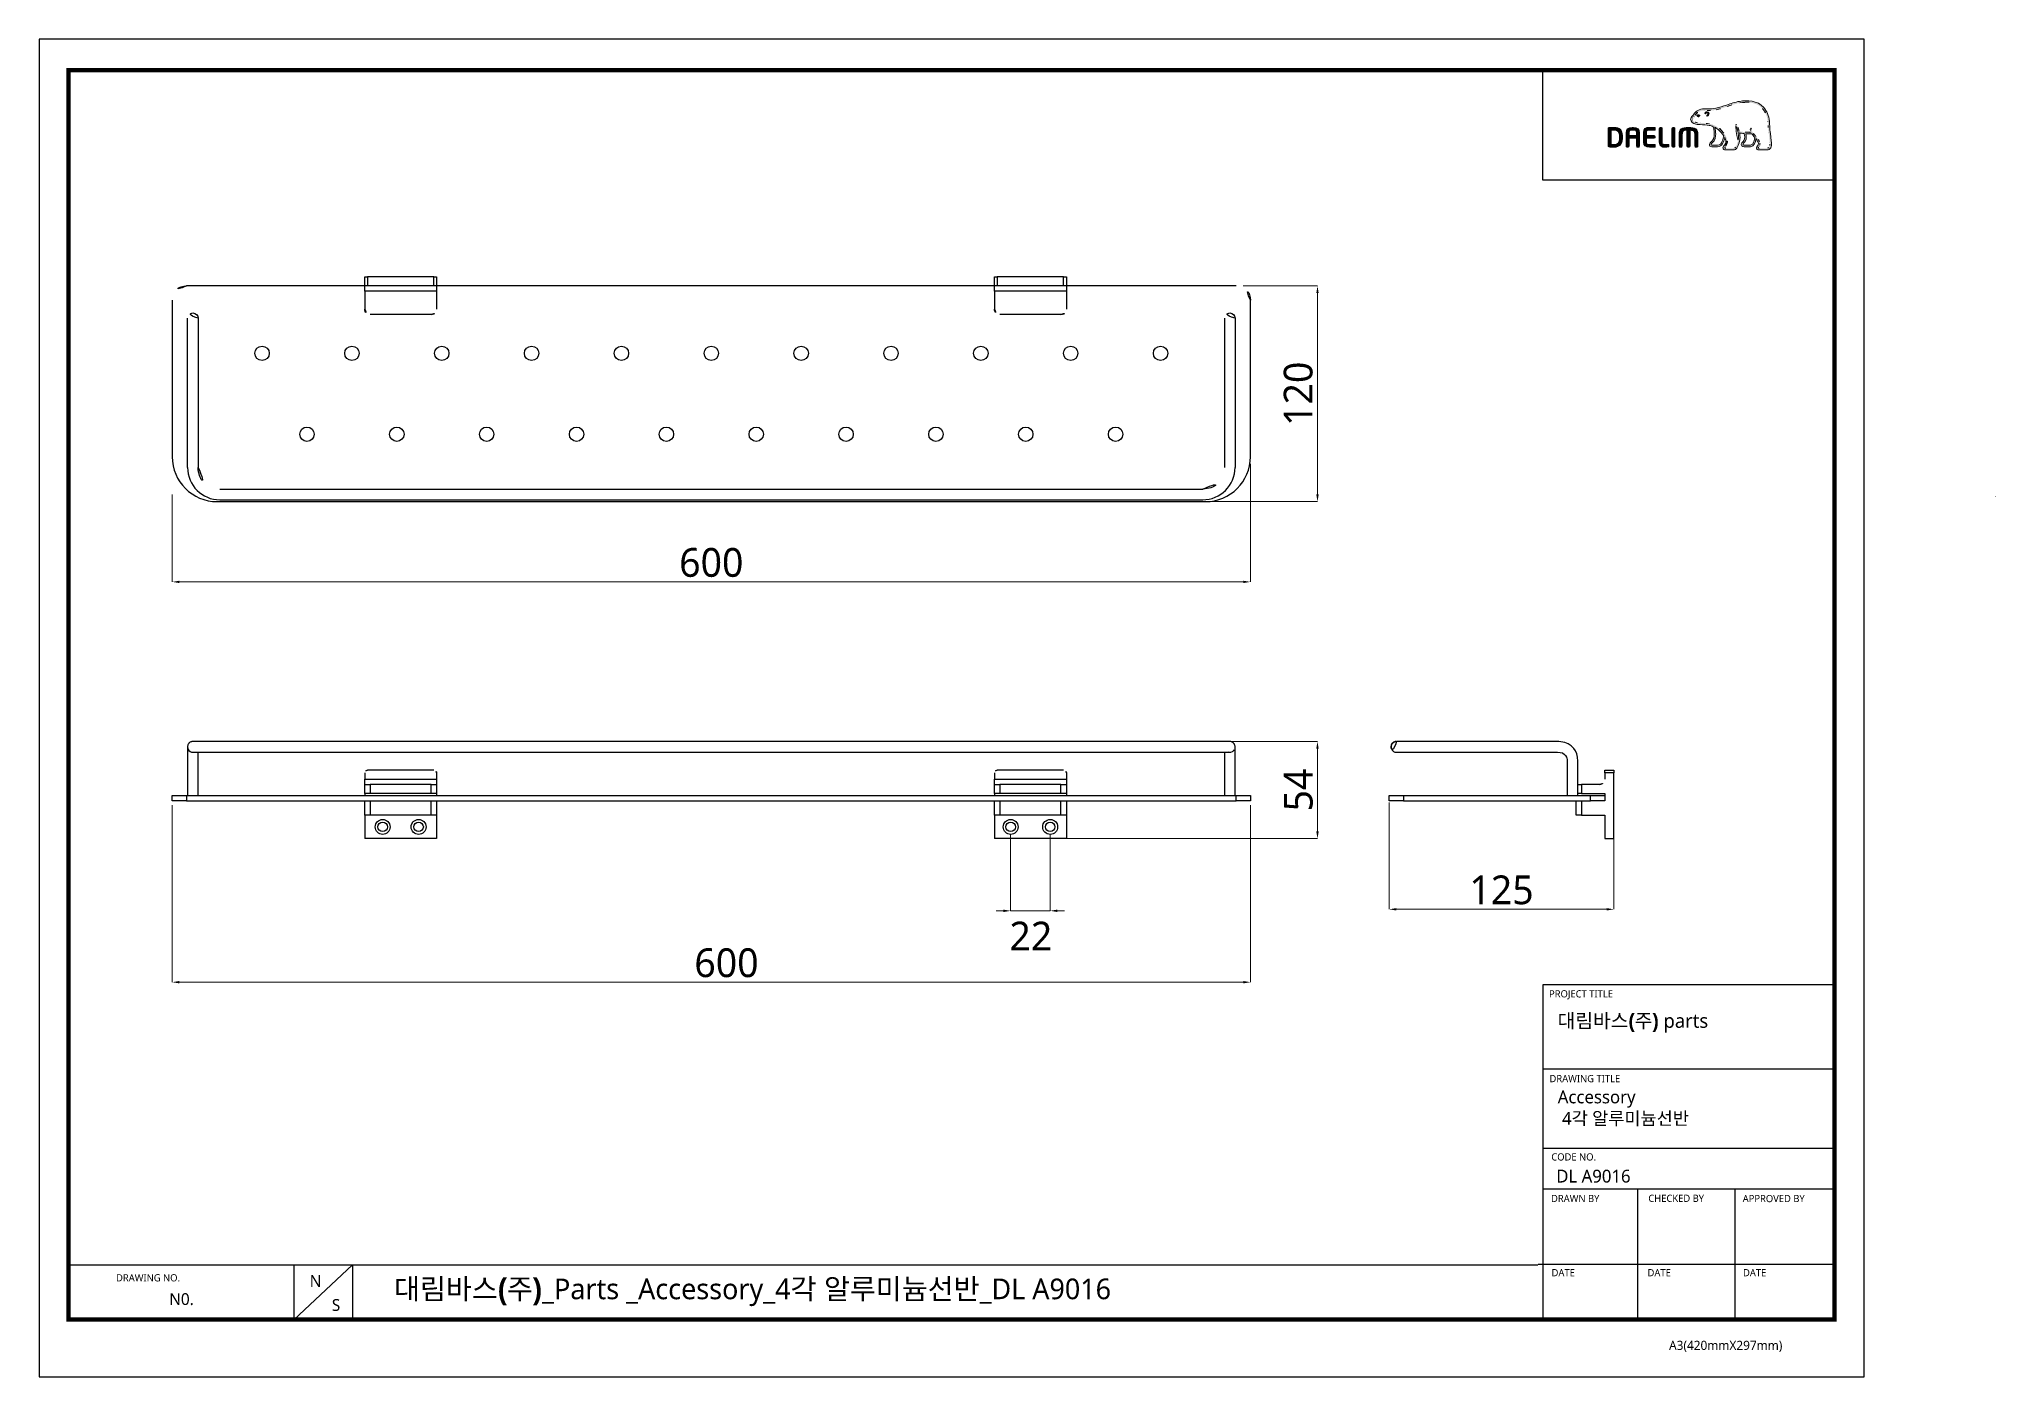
# Model space of a CAD drawing. Extents: x 16296677030 to 16296678118, y -37409617958 to -37409617214.
import ezdxf

# ---------------------------------------------------------------- set-up
doc = ezdxf.new("R2010")
doc.units = 0
doc.header["$LTSCALE"] = 10
doc.header["$MEASUREMENT"] = 0
doc.header["$PDMODE"] = 3
doc.header["$PDSIZE"] = -10
doc.layers.get('0').update_dxf_attribs({"linetype": 'CONTINUOUS'})
doc.layers.get('DEFPOINTS').update_dxf_attribs({"linetype": 'CONTINUOUS'})
doc.layers.add('레이어 1', color=7, linetype='CONTINUOUS', lineweight=0)
doc.styles.add('Daelim Dimension', font='NanumGothic.ttf')
doc.dimstyles.new('DEFAULT', dxfattribs={"dimscale": 2, "dimtxt": 2, "dimasz": 2, "dimexe": 0, "dimexo": 2, "dimgap": 1, "dimtad": 1, "dimdec": 1, "dimzin": 9, "dimdsep": 46, "dimtxsty": 'Daelim Dimension', "dimcen": 0.5, "dimclrd": 252, "dimclre": 252, "dimclrt": 3, "dimadec": 1, "dimazin": 0, "dimtfac": 1, "dimtdec": 1, "dimtix": 1, "dimtmove": 0, "dimatfit": 3, "dimfxl": 1, "dimtolj": 1, "dimtzin": 1, "dimlwd": 9, "dimlwe": 9, "dimarcsym": 0})

msp = doc.modelspace()

# ---------------------------------------------------------------- texts
at = {"color": 5, "ltscale": 40, "style": 'Daelim Dimension'}
for s, height, p in [('PROJECT TITLE', 4.00765758, (16296677869.795259, -37409617746.94191)), ('DRAWING TITLE', 4.00765758, (16296677870.05221, -37409617794.109894)), ('CODE NO.', 4.0076576, (16296677871.05722, -37409617837.66819)), ('DRAWN BY', 4.0076576, (16296677870.900061, -37409617860.769279)), ('CHECKED BY', 4.0076576, (16296677925.04793, -37409617860.698212)), ('APPROVED BY', 4.00765758, (16296677977.56282, -37409617860.827667)), ('DATE', 4.0076576, (16296677871.213091, -37409617902.074959)), ('DATE', 4.0076576, (16296677924.621771, -37409617902.074959)), ('DATE', 4.0076576, (16296677977.74711, -37409617902.074959)), ('DRAWING NO.', 4.00765758, (16296677072.344049, -37409617904.914703)), ('A3(420mmX297mm)', 5.05809927, (16296677936.60301, -37409617943.014877))]:
    msp.add_text(s, height=height, dxfattribs=at).set_placement(p)
at = {"attachment_point": 1, "style": 'Daelim Dimension'}
for s, insert, char_height, width in [('{\\fPretendard Variable SemiBold|b0|i0|c129|p2;\\C7;대림바스(주)} parts', (16296677874.56218, -37409617755.99276), 7.85616123, 126.26628788), (' Accessory\\P  4각 알루미늄선반', (16296677872.20402, -37409617798.714111), 7.154784, 110.87303948), ('DL A9016', (16296677873.79859, -37409617842.77739), 7.154784, 120.40769861), ('N0. ', (16296677101.937851, -37409617911.469414), 6.5584328, 41.14335375), ('N', (16296677180.12129, -37409617901.393822), 6.558433, 9.15300448), ('S', (16296677192.42779, -37409617914.761574), 6.558433, 9.15300448)]:
    msp.add_mtext(s, dxfattribs=dict(at, insert=insert, char_height=char_height, width=width))
at = {"color": 2, "insert": (16296677227.04479, -37409617903.335129), "char_height": 11.49876, "width": 546.05760711, "attachment_point": 1, "style": 'Daelim Dimension'}
msp.add_mtext('{\\fPretendard Variable SemiBold|b0|i0|c129|p2;대림바스(주)}_Parts _Accessory_4{\\fGulim|b0|i0|c129|p50;각 알루미늄선반}_DL A9016', dxfattribs=at)

# ---------------------------------------------------------------- blocks, each defined once
blk = doc.blocks.new('*D0')
at = {"color": 5, "lineweight": 9, "transparency": 16777216}
for p, q in [((16296677703.60092, -37409617450.142723), (16296677703.60092, -37409617515.789787)), ((16296677103.60092, -37409617467.142723), (16296677103.60092, -37409617515.789787)), ((16296677107.60092, -37409617515.789787), (16296677699.60092, -37409617515.789787))]:
    blk.add_line(p, q, dxfattribs=at)
at = {"color": 5, "transparency": 16777216}
for points in [[(16296677107.60092, -37409617515.123123), (16296677107.60092, -37409617516.456451), (16296677103.60092, -37409617515.789787)], [(16296677699.60092, -37409617515.123123), (16296677699.60092, -37409617516.456451), (16296677703.60092, -37409617515.789787)]]:
    blk.add_solid(points, dxfattribs=at)
at = {"layer": 'DEFPOINTS', "color": 0, "transparency": 16777216}
for p in [(16296677703.60092, -37409617446.142723), (16296677103.60092, -37409617463.142723), (16296677703.60092, -37409617515.789787)]:
    blk.add_point(p, dxfattribs=at)
at = {"color": 7, "transparency": 16777216, "insert": (16296677403.60092, -37409617505.0802), "char_height": 16, "attachment_point": 5, "style": 'Daelim Dimension'}
blk.add_mtext('\\A1;600', dxfattribs=at)
blk = doc.blocks.new('*D1')
at = {"color": 5, "lineweight": 9, "transparency": 16777216}
for p, q in [((16296677699.60092, -37409617351.14272), (16296677740.94155, -37409617351.14272)), ((16296677740.94155, -37409617467.14272), (16296677740.94155, -37409617355.14272)), ((16296677682.60092, -37409617471.14272), (16296677740.94155, -37409617471.14272))]:
    blk.add_line(p, q, dxfattribs=at)
at = {"color": 5, "transparency": 16777216}
for points in [[(16296677740.27488, -37409617355.14272), (16296677741.60822, -37409617355.14272), (16296677740.94155, -37409617351.14272)], [(16296677740.27488, -37409617467.14272), (16296677741.60822, -37409617467.14272), (16296677740.94155, -37409617471.14272)]]:
    blk.add_solid(points, dxfattribs=at)
at = {"layer": 'DEFPOINTS', "color": 0, "transparency": 16777216}
for p in [(16296677695.60092, -37409617351.14272), (16296677740.94155, -37409617351.14272), (16296677678.60092, -37409617471.14272)]:
    blk.add_point(p, dxfattribs=at)
at = {"color": 7, "transparency": 16777216, "insert": (16296677730.2663, -37409617411.14272), "char_height": 16, "attachment_point": 5, "rotation": 90, "style": 'Daelim Dimension'}
blk.add_mtext('\\A1;120', dxfattribs=at)
blk = doc.blocks.new('*D2')
at = {"color": 5, "lineweight": 9, "transparency": 16777216}
for p, q in [((16296677103.60092, -37409617640.072594), (16296677103.60092, -37409617738.468811)), ((16296677703.60092, -37409617640.072594), (16296677703.60092, -37409617738.468811)), ((16296677107.60092, -37409617738.468811), (16296677699.60092, -37409617738.468811))]:
    blk.add_line(p, q, dxfattribs=at)
at = {"color": 5, "transparency": 16777216}
for points in [[(16296677107.60092, -37409617737.802147), (16296677107.60092, -37409617739.135483), (16296677103.60092, -37409617738.468811)], [(16296677699.60092, -37409617737.802147), (16296677699.60092, -37409617739.135483), (16296677703.60092, -37409617738.468811)]]:
    blk.add_solid(points, dxfattribs=at)
at = {"layer": 'DEFPOINTS', "color": 0, "transparency": 16777216}
for p in [(16296677103.60092, -37409617636.072594), (16296677703.60092, -37409617636.072594), (16296677703.60092, -37409617738.468811)]:
    blk.add_point(p, dxfattribs=at)
at = {"color": 7, "transparency": 16777216, "insert": (16296677412.046829, -37409617727.759216), "char_height": 16, "attachment_point": 5, "style": 'Daelim Dimension'}
blk.add_mtext('\\A1;600', dxfattribs=at)
blk = doc.blocks.new('*D3')
at = {"color": 5, "lineweight": 9, "transparency": 16777216}
for p, q in [((16296677674.97374, -37409617604.572594), (16296677740.941549, -37409617604.572594)), ((16296677740.941549, -37409617608.572594), (16296677740.941549, -37409617654.572594)), ((16296677585.182171, -37409617658.572594), (16296677740.941549, -37409617658.572594))]:
    blk.add_line(p, q, dxfattribs=at)
at = {"color": 5, "transparency": 16777216}
for points in [[(16296677740.274879, -37409617608.572594), (16296677741.608219, -37409617608.572594), (16296677740.941549, -37409617604.572594)], [(16296677740.274879, -37409617654.572594), (16296677741.608219, -37409617654.572594), (16296677740.941549, -37409617658.572594)]]:
    blk.add_solid(points, dxfattribs=at)
at = {"layer": 'DEFPOINTS', "color": 0, "transparency": 16777216}
for p in [(16296677670.97374, -37409617604.572594), (16296677581.182171, -37409617658.572594), (16296677740.941549, -37409617658.572594)]:
    blk.add_point(p, dxfattribs=at)
at = {"color": 7, "transparency": 16777216, "insert": (16296677730.32353, -37409617631.572594), "char_height": 16, "attachment_point": 5, "rotation": 90, "style": 'Daelim Dimension'}
blk.add_mtext('\\A1;54', dxfattribs=at)
blk = doc.blocks.new('*D4')
at = {"color": 5, "lineweight": 9, "transparency": 16777216}
for p, q in [((16296677780.86701, -37409617638.572594), (16296677780.86701, -37409617697.921112)), ((16296677905.86701, -37409617644.322594), (16296677905.86701, -37409617697.921112)), ((16296677901.86701, -37409617697.921112), (16296677784.86701, -37409617697.921112))]:
    blk.add_line(p, q, dxfattribs=at)
at = {"color": 5, "transparency": 16777216}
for points in [[(16296677784.86701, -37409617697.254448), (16296677784.86701, -37409617698.587784), (16296677780.86701, -37409617697.921112)], [(16296677901.86701, -37409617697.254448), (16296677901.86701, -37409617698.587784), (16296677905.86701, -37409617697.921112)]]:
    blk.add_solid(points, dxfattribs=at)
at = {"layer": 'DEFPOINTS', "color": 0, "transparency": 16777216}
for p in [(16296677780.86701, -37409617634.572594), (16296677905.86701, -37409617640.322594), (16296677780.86701, -37409617697.921112)]:
    blk.add_point(p, dxfattribs=at)
at = {"color": 7, "transparency": 16777216, "insert": (16296677843.36701, -37409617687.211517), "char_height": 16, "attachment_point": 5, "style": 'Daelim Dimension'}
blk.add_mtext('\\A1;125', dxfattribs=at)
blk = doc.blocks.new('*D5')
at = {"color": 5, "lineweight": 9, "transparency": 16777216}
for p, q in [((16296677570.182171, -37409617656.072594), (16296677570.182171, -37409617698.763046)), ((16296677592.182171, -37409617656.072594), (16296677592.182171, -37409617698.763046)), ((16296677566.182171, -37409617698.763046), (16296677562.182171, -37409617698.763046)), ((16296677570.182171, -37409617698.763046), (16296677574.182171, -37409617698.763046)), ((16296677574.182171, -37409617698.763046), (16296677588.182171, -37409617698.763046)), ((16296677592.182171, -37409617698.763046), (16296677588.182171, -37409617698.763046)), ((16296677596.182171, -37409617698.763046), (16296677600.182171, -37409617698.763046))]:
    blk.add_line(p, q, dxfattribs=at)
at = {"color": 5, "transparency": 16777216}
for points in [[(16296677566.182171, -37409617698.09639), (16296677566.182171, -37409617699.429718), (16296677570.182171, -37409617698.763046)], [(16296677596.182171, -37409617698.09639), (16296677596.182171, -37409617699.429718), (16296677592.182171, -37409617698.763046)]]:
    blk.add_solid(points, dxfattribs=at)
at = {"layer": 'DEFPOINTS', "color": 0, "transparency": 16777216}
for p in [(16296677570.182171, -37409617652.072594), (16296677592.182171, -37409617652.072594), (16296677592.182171, -37409617698.763046)]:
    blk.add_point(p, dxfattribs=at)
at = {"color": 7, "transparency": 16777216, "insert": (16296677581.43166, -37409617712.810364), "char_height": 16, "attachment_point": 5, "style": 'Daelim Dimension'}
blk.add_mtext('\\A1;22', dxfattribs=at)

# ---------------------------------------------------------------- dimensions: what is measured, and where the dimension line sits
at = {"color": 5}
for base, p1, p2, picture, middle in [((16296677740.941549, -37409617351.142723), (16296677678.60092, -37409617471.142723), (16296677695.60092, -37409617351.142723), '*D1', (16296677740.941561, -37409617411.142723)), ((16296677740.941549, -37409617658.572594), (16296677670.97374, -37409617604.572594), (16296677581.182171, -37409617658.572594), '*D3', (16296677740.941561, -37409617631.572594))]:
    dim = msp.add_linear_dim(base=base, p1=p1, p2=p2, angle=90, dimstyle='DEFAULT', override={"dimtxt": 8, "dimclrd": 5, "dimclre": 5, "dimclrt": 7}, dxfattribs=at)
    dim.commit()
    dim.dimension.update_dxf_attribs({"geometry": picture, "text_midpoint": middle, "dimtype": 160})
for base, p1, p2, picture, middle in [((16296677703.60092, -37409617515.789787), (16296677103.60092, -37409617463.142723), (16296677703.60092, -37409617446.142723), '*D0', (16296677403.60092, -37409617505.0802)), ((16296677780.86701, -37409617697.921112), (16296677905.86701, -37409617640.322594), (16296677780.86701, -37409617634.572594), '*D4', (16296677843.36701, -37409617687.211517))]:
    dim = msp.add_linear_dim(base=base, p1=p1, p2=p2, dimstyle='DEFAULT', override={"dimtxt": 8, "dimclrd": 5, "dimclre": 5, "dimclrt": 7}, dxfattribs=at)
    dim.commit()
    dim.dimension.update_dxf_attribs({"geometry": picture, "text_midpoint": middle})
for base, p1, p2, override, picture, middle in [((16296677703.60092, -37409617738.468811), (16296677103.60092, -37409617636.072594), (16296677703.60092, -37409617636.072594), {"dimtxt": 8, "dimclrd": 5, "dimclre": 5, "dimclrt": 7}, '*D2', (16296677412.046829, -37409617738.468811)), ((16296677592.182171, -37409617698.763046), (16296677570.182171, -37409617652.072594), (16296677592.182171, -37409617652.072594), {"dimtxt": 8, "dimclrd": 5, "dimclre": 5, "dimclrt": 7, "dimtmove": 2}, '*D5', (16296677581.43166, -37409617712.810364))]:
    dim = msp.add_linear_dim(base=base, p1=p1, p2=p2, dimstyle='DEFAULT', override=override, dxfattribs=at)
    dim.commit()
    dim.dimension.update_dxf_attribs({"geometry": picture, "text_midpoint": middle, "dimtype": 160})

# ---------------------------------------------------------------- hatches: boundary and pattern name
at = {"layer": '레이어 1'}
h = msp.add_hatch(color=5, dxfattribs=at)
h.dxf.hatch_style = 1
edge = h.paths.add_edge_path(flags=16)
edge.add_spline(control_points=[(16296677992.149111, -37409617274.146187), (16296677991.70665, -37409617274.636009), (16296677991.1506, -37409617274.640404), (16296677991.126539, -37409617274.640404), (16296677991.126539, -37409617274.640404), (16296677986.672331, -37409617274.640404), (16296677986.672331, -37409617274.640404), (16296677986.508671, -37409617274.640404), (16296677986.383631, -37409617274.599373), (16296677986.30265, -37409617274.519417), (16296677986.23506, -37409617274.453217), (16296677986.202221, -37409617274.352524), (16296677986.202221, -37409617274.227737), (16296677986.202221, -37409617273.976547), (16296677986.38558, -37409617273.745598), (16296677986.580391, -37409617273.50042), (16296677986.76099, -37409617273.268387), (16296677986.93256, -37409617273.048393), (16296677987.028601, -37409617272.778038), (16296677987.272409, -37409617272.121872), (16296677987.24749, -37409617271.421898), (16296677986.95636, -37409617270.805153), (16296677986.43042, -37409617269.689247), (16296677985.650049, -37409617268.812531), (16296677984.893721, -37409617267.965347), (16296677984.893721, -37409617267.965347), (16296677984.63759, -37409617267.684067), (16296677984.63759, -37409617267.681328), (16296677983.654421, -37409617266.585716), (16296677982.638399, -37409617265.452301), (16296677982.558241, -37409617263.915604), (16296677982.539909, -37409617263.611313), (16296677982.39926, -37409617263.427429), (16296677982.203621, -37409617263.435638), (16296677982.203621, -37409617263.435638), (16296677981.915449, -37409617263.574074), (16296677981.90918, -37409617263.574074), (16296677981.8312, -37409617263.660019), (16296677981.787689, -37409617263.788048), (16296677981.787689, -37409617263.935303), (16296677981.787689, -37409617263.935303), (16296677981.79015, -37409617263.987267), (16296677981.79015, -37409617263.987831), (16296677981.829559, -37409617264.543297), (16296677981.96199, -37409617265.088379), (16296677982.19486, -37409617265.654228), (16296677982.19486, -37409617265.654228), (16296677982.21759, -37409617265.711166), (16296677982.21759, -37409617265.711166), (16296677982.21759, -37409617265.711166), (16296677982.157351, -37409617265.713341), (16296677982.157351, -37409617265.713341), (16296677979.297871, -37409617265.826637), (16296677976.49452, -37409617265.287033), (16296677975.670059, -37409617265.088379), (16296677975.161631, -37409617263.042686), (16296677974.336929, -37409617261.686562), (16296677974.30134, -37409617261.629097), (16296677974.23731, -37409617261.522926), (16296677974.13497, -37409617261.441368), (16296677974.036461, -37409617261.412918), (16296677974.036461, -37409617261.412918), (16296677973.79565, -37409617261.449043), (16296677973.766109, -37409617261.452873), (16296677973.745871, -37409617261.482971), (16296677973.70372, -37409617261.539879), (16296677973.610689, -37409617261.664673), (16296677973.610689, -37409617261.664673), (16296677973.59922, -37409617261.764816), (16296677973.59922, -37409617261.764816), (16296677973.59922, -37409617261.764816), (16296677973.675249, -37409617262.034073), (16296677973.675249, -37409617262.034073), (16296677973.737659, -37409617262.141876), (16296677975.205959, -37409617264.71405), (16296677975.205959, -37409617268.120796), (16296677975.205959, -37409617270.222298), (16296677974.65377, -37409617272.205017), (16296677973.56472, -37409617274.013229), (16296677973.304489, -37409617274.447182), (16296677972.96163, -37409617274.640404), (16296677972.451599, -37409617274.640404), (16296677972.451599, -37409617274.640404), (16296677968.060829, -37409617274.640404), (16296677968.060829, -37409617274.640404), (16296677967.915279, -37409617274.640404), (16296677967.61154, -37409617274.538048), (16296677967.61154, -37409617274.220619), (16296677967.61154, -37409617274.045502), (16296677967.7738, -37409617273.758179), (16296677968.04417, -37409617273.455551), (16296677969.87393, -37409617271.418083), (16296677968.818279, -37409617268.235703), (16296677967.063471, -37409617266.13913), (16296677965.368549, -37409617264.116966), (16296677962.60239, -37409617261.572166), (16296677959.050631, -37409617260.940071), (16296677957.79191, -37409617260.7201), (16296677955.72353, -37409617260.597519), (16296677954.052971, -37409617260.498421), (16296677954.052971, -37409617260.498421), (16296677952.364389, -37409617260.398277), (16296677952.364389, -37409617260.398277), (16296677951.497789, -37409617260.332069), (16296677950.06559, -37409617259.799026), (16296677949.62969, -37409617258.973717), (16296677949.445539, -37409617258.631691), (16296677949.46633, -37409617258.284737), (16296677949.69726, -37409617257.885788), (16296677949.842581, -37409617257.644997), (16296677950.042061, -37409617257.438133), (16296677950.29298, -37409617257.186371), (16296677950.570431, -37409617256.905632), (16296677950.85585, -37409617256.615044), (16296677951.07806, -37409617256.231941), (16296677951.07806, -37409617256.231941), (16296677951.14179, -37409617256.112106), (16296677951.14179, -37409617256.112106), (16296677951.98978, -37409617254.48999), (16296677953.73665, -37409617253.633507), (16296677956.335911, -37409617253.564583), (16296677956.335911, -37409617253.564583), (16296677957.801781, -37409617253.548149), (16296677957.801781, -37409617253.548149), (16296677959.41128, -37409617253.53994), (16296677961.23753, -37409617253.53064), (16296677962.7381, -37409617253.207733), (16296677964.845631, -37409617252.754601), (16296677966.959999, -37409617252.032204), (16296677968.82592, -37409617251.396301), (16296677968.82592, -37409617251.396301), (16296677968.88558, -37409617251.376602), (16296677968.88558, -37409617251.376602), (16296677971.193411, -37409617250.58744), (16296677973.58004, -37409617249.771431), (16296677976.019751, -37409617249.37413), (16296677979.92424, -37409617248.727814), (16296677985.286079, -37409617248.749153), (16296677988.659451, -37409617252.53624), (16296677990.218639, -37409617254.289673), (16296677991.179079, -37409617256.700951), (16296677991.50963, -37409617259.704903), (16296677991.50963, -37409617259.704903), (16296677991.497061, -37409617259.695061), (16296677991.485531, -37409617259.684662), (16296677991.512341, -37409617259.744278), (16296677991.53754, -37409617260.081444), (16296677991.67654, -37409617261.992493), (16296677991.716499, -37409617262.911339), (16296677991.75865, -37409617263.861389), (16296677991.99888, -37409617265.624153), (16296677991.99888, -37409617265.624153), (16296677992.679689, -37409617271.519302), (16296677992.679689, -37409617271.519302), (16296677992.679689, -37409617271.519302), (16296677992.720181, -37409617272.235687), (16296677992.720181, -37409617272.235687), (16296677992.720181, -37409617273.081779), (16296677992.528641, -37409617273.724823), (16296677992.149111, -37409617274.146187)], knot_values=[0, 0, 0, 0, 1, 1, 1, 2, 2, 2, 3, 3, 3, 4, 4, 4, 5, 5, 5, 6, 6, 6, 7, 7, 7, 8, 8, 8, 9, 9, 9, 10, 10, 10, 11, 11, 11, 12, 12, 12, 13, 13, 13, 14, 14, 14, 15, 15, 15, 16, 16, 16, 17, 17, 17, 18, 18, 18, 19, 19, 19, 20, 20, 20, 21, 21, 21, 22, 22, 22, 23, 23, 23, 24, 24, 24, 25, 25, 25, 26, 26, 26, 27, 27, 27, 28, 28, 28, 29, 29, 29, 30, 30, 30, 31, 31, 31, 32, 32, 32, 33, 33, 33, 34, 34, 34, 35, 35, 35, 36, 36, 36, 37, 37, 37, 38, 38, 38, 39, 39, 39, 40, 40, 40, 41, 41, 41, 42, 42, 42, 43, 43, 43, 44, 44, 44, 45, 45, 45, 46, 46, 46, 47, 47, 47, 48, 48, 48, 49, 49, 49, 50, 50, 50, 51, 51, 51, 52, 52, 52, 53, 53, 53, 53], degree=3, periodic=0)
edge = h.paths.add_edge_path(flags=16)
edge.add_spline(control_points=[(16296677981.85227, -37409617272.872147), (16296677981.85227, -37409617272.872147), (16296677978.218679, -37409617272.872147), (16296677978.218679, -37409617272.872147), (16296677977.94997, -37409617272.872147), (16296677977.73764, -37409617272.657631), (16296677977.73764, -37409617272.38398), (16296677977.73764, -37409617272.193001), (16296677977.90345, -37409617271.950012), (16296677978.060261, -37409617271.783089), (16296677978.799351, -37409617271.075493), (16296677979.55538, -37409617270.101357), (16296677979.55538, -37409617268.252121), (16296677979.55538, -37409617268.252121), (16296677979.508591, -37409617267.412064), (16296677979.508591, -37409617267.408798), (16296677979.508591, -37409617267.408798), (16296677979.37505, -37409617266.591698), (16296677979.37505, -37409617266.591698), (16296677979.37505, -37409617266.591698), (16296677979.36574, -37409617266.540253), (16296677979.36574, -37409617266.540253), (16296677979.36574, -37409617266.540253), (16296677979.419371, -37409617266.544098), (16296677979.419371, -37409617266.544098), (16296677980.09691, -37409617266.592796), (16296677981.415279, -37409617266.666153), (16296677982.67399, -37409617266.606483), (16296677982.993589, -37409617267.114899), (16296677983.508579, -37409617267.768883), (16296677984.260521, -37409617268.640137), (16296677984.226021, -37409617269.073593), (16296677983.867029, -37409617272.872147), (16296677981.85227, -37409617272.872147)], knot_values=[0, 0, 0, 0, 1, 1, 1, 2, 2, 2, 3, 3, 3, 4, 4, 4, 5, 5, 5, 6, 6, 6, 7, 7, 7, 8, 8, 8, 9, 9, 9, 10, 10, 10, 11, 11, 11, 11], degree=3, periodic=0)
edge = h.paths.add_edge_path(flags=16)
edge.add_spline(control_points=[(16296677963.619749, -37409617272.872147), (16296677963.619749, -37409617272.872147), (16296677960.4303, -37409617272.872147), (16296677960.4303, -37409617272.872147), (16296677960.191139, -37409617272.872147), (16296677959.93391, -37409617272.67514), (16296677959.93391, -37409617272.38398), (16296677959.93391, -37409617272.207253), (16296677960.082211, -37409617271.988319), (16296677960.352579, -37409617271.771042), (16296677961.15979, -37409617271.128014), (16296677962.38294, -37409617270.154961), (16296677962.51539, -37409617267.468407), (16296677962.51539, -37409617267.468407), (16296677962.533701, -37409617266.735626), (16296677962.533701, -37409617266.735626), (16296677962.533701, -37409617265.592949), (16296677962.271851, -37409617264.213303), (16296677962.023411, -37409617262.980309), (16296677962.023411, -37409617262.980309), (16296677961.98288, -37409617262.854446), (16296677961.98288, -37409617262.854446), (16296677961.98288, -37409617262.854446), (16296677962.08742, -37409617262.935982), (16296677962.08742, -37409617262.935982), (16296677962.562981, -37409617263.228752), (16296677965.16799, -37409617264.99424), (16296677967.01668, -37409617267.602539), (16296677966.86343, -37409617268.837151), (16296677966.167299, -37409617272.872147), (16296677963.619749, -37409617272.872147)], knot_values=[0, 0, 0, 0, 1, 1, 1, 2, 2, 2, 3, 3, 3, 4, 4, 4, 5, 5, 5, 6, 6, 6, 7, 7, 7, 8, 8, 8, 9, 9, 9, 10, 10, 10, 10], degree=3, periodic=0)
edge = h.paths.add_edge_path()
edge.add_spline(control_points=[(16296677993.57996, -37409617271.430107), (16296677993.578831, -37409617271.421898), (16296677992.90242, -37409617265.501572), (16296677992.90242, -37409617265.501572), (16296677992.652031, -37409617263.732246), (16296677992.61591, -37409617262.78875), (16296677992.583361, -37409617261.952538), (16296677992.583361, -37409617261.952538), (16296677992.41592, -37409617259.615143), (16296677992.41592, -37409617259.613487), (16296677992.05965, -37409617256.414192), (16296677991.02422, -37409617253.829979), (16296677989.336981, -37409617251.940269), (16296677985.692169, -37409617247.845039), (16296677980.002501, -37409617247.801804), (16296677975.869539, -37409617248.48317), (16296677973.334869, -37409617248.902382), (16296677970.912109, -37409617249.729332), (16296677968.56979, -37409617250.53051), (16296677968.56979, -37409617250.53051), (16296677968.494289, -37409617250.557312), (16296677968.494289, -37409617250.557312), (16296677966.663139, -37409617251.181732), (16296677964.585131, -37409617251.892662), (16296677962.54603, -37409617252.327164), (16296677961.145029, -37409617252.626534), (16296677959.39049, -37409617252.640213), (16296677957.840611, -37409617252.648422), (16296677957.840611, -37409617252.648422), (16296677956.306629, -37409617252.667023), (16296677956.306629, -37409617252.667023), (16296677953.359051, -37409617252.739822), (16296677951.351379, -37409617253.760498), (16296677950.337311, -37409617255.699448), (16296677950.337311, -37409617255.699448), (16296677950.291611, -37409617255.783157), (16296677950.291611, -37409617255.783157), (16296677950.123871, -37409617256.077072), (16296677949.875139, -37409617256.326622), (16296677949.652399, -37409617256.549919), (16296677949.40695, -37409617256.797279), (16296677949.13031, -37409617257.07473), (16296677948.91906, -37409617257.433731), (16296677948.70698, -37409617257.793297), (16296677948.60001, -37409617258.157784), (16296677948.60001, -37409617258.515678), (16296677948.60001, -37409617258.816673), (16296677948.67551, -37409617259.112213), (16296677948.827141, -37409617259.394592), (16296677949.453751, -37409617260.577797), (16296677951.241119, -37409617261.216438), (16296677952.30773, -37409617261.292511), (16296677952.30773, -37409617261.292511), (16296677953.87784, -37409617261.391037), (16296677953.915331, -37409617261.394318), (16296677955.48518, -37409617261.482971), (16296677957.635111, -37409617261.607193), (16296677958.89028, -37409617261.828842), (16296677959.62418, -37409617261.958542), (16296677960.45821, -37409617262.221771), (16296677961.22657, -37409617262.583542), (16296677961.2813, -37409617262.782738), (16296677961.680241, -37409617264.556442), (16296677961.680241, -37409617266.736732), (16296677961.680241, -37409617266.736732), (16296677961.66328, -37409617267.428497), (16296677961.66328, -37409617267.428497), (16296677961.547541, -37409617269.727547), (16296677960.545219, -37409617270.530937), (16296677959.810789, -37409617271.118713), (16296677959.73634, -37409617271.177277), (16296677959.081829, -37409617271.720711), (16296677959.03474, -37409617272.374687), (16296677959.001381, -37409617272.744652), (16296677959.10725, -37409617273.081779), (16296677959.331921, -37409617273.324203), (16296677959.575451, -37409617273.586891), (16296677959.94569, -37409617273.719856), (16296677960.4303, -37409617273.719856), (16296677960.4303, -37409617273.719856), (16296677963.619749, -37409617273.719856), (16296677963.619749, -37409617273.719856), (16296677966.006969, -37409617273.719856), (16296677967.18796, -37409617271.149384), (16296677967.54722, -37409617268.741386), (16296677967.54722, -37409617268.741386), (16296677967.55463, -37409617268.402634), (16296677967.55463, -37409617268.402634), (16296677967.55463, -37409617268.402634), (16296677967.653151, -37409617268.572273), (16296677967.653151, -37409617268.572273), (16296677967.959311, -37409617269.253609), (16296677968.143499, -37409617270.067963), (16296677968.143499, -37409617270.681419), (16296677968.143499, -37409617271.542297), (16296677967.876961, -37409617272.29425), (16296677967.370729, -37409617272.854637), (16296677967.24295, -37409617272.981071), (16296677966.604561, -37409617273.642708), (16296677966.604561, -37409617274.303261), (16296677966.604561, -37409617274.303261), (16296677966.610319, -37409617274.412178), (16296677966.610319, -37409617274.412178), (16296677966.70088, -37409617275.192596), (16296677967.33242, -37409617275.541191), (16296677967.9191, -37409617275.541191), (16296677967.9191, -37409617275.541191), (16296677972.451599, -37409617275.541191), (16296677972.451599, -37409617275.541191), (16296677973.269739, -37409617275.541191), (16296677973.921789, -37409617275.172836), (16296677974.340719, -37409617274.477859), (16296677975.494129, -37409617272.56295), (16296677976.07859, -37409617270.483337), (16296677976.07859, -37409617268.298637), (16296677976.07859, -37409617267.61673), (16296677976.01429, -37409617266.888878), (16296677975.88842, -37409617266.133636), (16296677975.88842, -37409617266.133636), (16296677975.87748, -37409617266.073441), (16296677975.87748, -37409617266.073441), (16296677975.87748, -37409617266.073441), (16296677975.93767, -37409617266.086052), (16296677975.93767, -37409617266.086052), (16296677976.483009, -37409617266.191658), (16296677977.360291, -37409617266.343803), (16296677978.44441, -37409617266.460907), (16296677978.44441, -37409617266.460907), (16296677978.47592, -37409617266.464737), (16296677978.47592, -37409617266.464737), (16296677978.47592, -37409617266.464737), (16296677978.621759, -37409617267.295517), (16296677978.621759, -37409617267.295517), (16296677978.621759, -37409617267.295517), (16296677978.653749, -37409617267.492508), (16296677978.653749, -37409617267.495796), (16296677978.653749, -37409617267.495796), (16296677978.696989, -37409617268.230797), (16296677978.696989, -37409617268.230797), (16296677978.696989, -37409617269.994637), (16296677977.895781, -37409617270.761902), (16296677977.46509, -37409617271.173431), (16296677977.459061, -37409617271.178917), (16296677976.858179, -37409617271.78965), (16296677976.793051, -37409617272.331451), (16296677976.793051, -37409617272.331451), (16296677976.772249, -37409617272.497841), (16296677976.772249, -37409617272.497841), (16296677976.772249, -37409617272.66803), (16296677976.816019, -37409617273.001869), (16296677977.113729, -37409617273.309441), (16296677977.375891, -37409617273.582527), (16296677977.781691, -37409617273.719856), (16296677978.321301, -37409617273.719856), (16296677978.321301, -37409617273.719856), (16296677981.85227, -37409617273.719856), (16296677981.85227, -37409617273.719856), (16296677983.996731, -37409617273.719856), (16296677984.642241, -37409617270.993393), (16296677984.90246, -37409617269.465408), (16296677984.90246, -37409617269.465408), (16296677984.91452, -37409617269.3078), (16296677984.91452, -37409617269.3078), (16296677984.91452, -37409617269.3078), (16296677984.999331, -37409617269.423271), (16296677984.999331, -37409617269.423271), (16296677985.493799, -37409617270.054832), (16296677985.9275, -37409617270.756958), (16296677986.136259, -37409617271.193703), (16296677986.245991, -37409617271.420799), (16296677986.305111, -37409617271.673103), (16296677986.305111, -37409617271.925949), (16296677986.305111, -37409617271.925949), (16296677986.22521, -37409617272.437088), (16296677986.22521, -37409617272.437088), (16296677986.14257, -37409617272.714546), (16296677985.95322, -37409617272.970123), (16296677985.767969, -37409617273.217491), (16296677985.496229, -37409617273.570473), (16296677985.21603, -37409617273.936592), (16296677985.21603, -37409617274.380981), (16296677985.21603, -37409617274.380981), (16296677985.242319, -37409617274.625603), (16296677985.242319, -37409617274.625603), (16296677985.37145, -37409617275.215561), (16296677985.84951, -37409617275.541191), (16296677986.5875, -37409617275.541191), (16296677986.5875, -37409617275.541191), (16296677991.12435, -37409617275.541191), (16296677991.12435, -37409617275.541191), (16296677991.22393, -37409617275.541191), (16296677992.110531, -37409617275.51931), (16296677992.804991, -37409617274.767891), (16296677993.359381, -37409617274.167557), (16296677993.628651, -37409617273.342239), (16296677993.628651, -37409617272.24662), (16296677993.628651, -37409617272.24662), (16296677993.58049, -37409617271.433937), (16296677993.57996, -37409617271.430107)], knot_values=[0, 0, 0, 0, 1, 1, 1, 2, 2, 2, 3, 3, 3, 4, 4, 4, 5, 5, 5, 6, 6, 6, 7, 7, 7, 8, 8, 8, 9, 9, 9, 10, 10, 10, 11, 11, 11, 12, 12, 12, 13, 13, 13, 14, 14, 14, 15, 15, 15, 16, 16, 16, 17, 17, 17, 18, 18, 18, 19, 19, 19, 20, 20, 20, 21, 21, 21, 22, 22, 22, 23, 23, 23, 24, 24, 24, 25, 25, 25, 26, 26, 26, 27, 27, 27, 28, 28, 28, 29, 29, 29, 30, 30, 30, 31, 31, 31, 32, 32, 32, 33, 33, 33, 34, 34, 34, 35, 35, 35, 36, 36, 36, 37, 37, 37, 38, 38, 38, 39, 39, 39, 40, 40, 40, 41, 41, 41, 42, 42, 42, 43, 43, 43, 44, 44, 44, 45, 45, 45, 46, 46, 46, 47, 47, 47, 48, 48, 48, 49, 49, 49, 50, 50, 50, 51, 51, 51, 52, 52, 52, 53, 53, 53, 54, 54, 54, 55, 55, 55, 56, 56, 56, 57, 57, 57, 58, 58, 58, 59, 59, 59, 60, 60, 60, 61, 61, 61, 62, 62, 62, 63, 63, 63, 64, 64, 64, 65, 65, 65, 66, 66, 66, 66], degree=3, periodic=0)
edge = h.paths.add_edge_path(flags=0)
edge.add_spline(control_points=[(16296677952.23057, -37409617256.119186), (16296677952.23057, -37409617256.119186), (16296677952.890579, -37409617255.820953), (16296677953.70821, -37409617256.136162), (16296677953.70821, -37409617256.136162), (16296677953.809441, -37409617256.179413), (16296677953.677561, -37409617256.366028), (16296677953.279421, -37409617256.901253), (16296677952.88702, -37409617257.016739), (16296677952.88702, -37409617257.016739), (16296677952.88702, -37409617257.016739), (16296677952.60273, -37409617257.116867), (16296677952.44293, -37409617256.923126), (16296677952.120029, -37409617256.544434), (16296677952.110201, -37409617256.323883), (16296677952.110201, -37409617256.323883), (16296677952.110201, -37409617256.323883), (16296677952.076799, -37409617256.160263), (16296677952.23057, -37409617256.119186)], knot_values=[0, 0, 0, 0, 1, 1, 1, 2, 2, 2, 3, 3, 3, 4, 4, 4, 5, 5, 5, 6, 6, 6, 6], degree=3, periodic=0)
edge = h.paths.add_edge_path(flags=0)
edge.add_spline(control_points=[(16296677956.58601, -37409617254.905357), (16296677956.487209, -37409617255.013184), (16296677956.479561, -37409617255.192688), (16296677956.58601, -37409617255.287361), (16296677956.687811, -37409617255.379303), (16296677956.864281, -37409617255.355217), (16296677956.962799, -37409617255.24688), (16296677957.015341, -37409617255.192688), (16296677957.55714, -37409617254.549652), (16296677958.024509, -37409617254.87854), (16296677958.19524, -37409617255.001137), (16296677958.26585, -37409617255.175171), (16296677958.240681, -37409617255.400078), (16296677958.200729, -37409617255.760727), (16296677957.88797, -37409617256.170113), (16296677957.669331, -37409617256.310204), (16296677957.54702, -37409617256.384628), (16296677957.466299, -37409617256.544434), (16296677957.5243, -37409617256.673599), (16296677957.58176, -37409617256.802193), (16296677957.745399, -37409617256.840523), (16296677957.87673, -37409617256.779213), (16296677958.26803, -37409617256.592041), (16296677958.76141, -37409617255.967072), (16296677958.828991, -37409617255.384239), (16296677958.873859, -37409617254.978157), (16296677958.69162, -37409617254.646507), (16296677958.36709, -37409617254.422691), (16296677957.669331, -37409617253.927406), (16296677956.87851, -37409617254.590134), (16296677956.58601, -37409617254.905357)], knot_values=[0, 0, 0, 0, 1, 1, 1, 2, 2, 2, 3, 3, 3, 4, 4, 4, 5, 5, 5, 6, 6, 6, 7, 7, 7, 8, 8, 8, 9, 9, 9, 10, 10, 10, 10], degree=3, periodic=0)
edge = h.paths.add_edge_path(flags=0)
edge.add_spline(control_points=[(16296677956.496799, -37409617255.388603), (16296677956.496799, -37409617255.388603), (16296677956.496799, -37409617255.388603), (16296677956.496799, -37409617255.388603), (16296677956.496799, -37409617255.388603), (16296677956.496799, -37409617255.388603), (16296677956.496799, -37409617255.388603)], knot_values=[0, 0, 0, 0, 1, 1, 1, 2, 2, 2, 2], degree=3, periodic=0)
h = msp.add_hatch(color=5, dxfattribs=at)
h.dxf.hatch_style = 2
edge = h.paths.add_edge_path()
edge.add_spline(control_points=[(16296677952.23057, -37409617256.119186), (16296677952.23057, -37409617256.119186), (16296677952.890579, -37409617255.820953), (16296677953.70821, -37409617256.136162), (16296677953.70821, -37409617256.136162), (16296677953.809441, -37409617256.179413), (16296677953.677561, -37409617256.366028), (16296677953.279421, -37409617256.901253), (16296677952.88702, -37409617257.016739), (16296677952.88702, -37409617257.016739), (16296677952.88702, -37409617257.016739), (16296677952.60273, -37409617257.116867), (16296677952.44293, -37409617256.923126), (16296677952.120029, -37409617256.544434), (16296677952.110201, -37409617256.323883), (16296677952.110201, -37409617256.323883), (16296677952.110201, -37409617256.323883), (16296677952.076799, -37409617256.160263), (16296677952.23057, -37409617256.119186)], knot_values=[0, 0, 0, 0, 1, 1, 1, 2, 2, 2, 3, 3, 3, 4, 4, 4, 5, 5, 5, 6, 6, 6, 6], degree=3, periodic=0)
h = msp.add_hatch(color=5, dxfattribs=at)
h.dxf.hatch_style = 2
edge = h.paths.add_edge_path()
edge.add_spline(control_points=[(16296677956.58601, -37409617254.905357), (16296677956.487209, -37409617255.013184), (16296677956.479561, -37409617255.192688), (16296677956.58601, -37409617255.287361), (16296677956.687811, -37409617255.379303), (16296677956.864281, -37409617255.355217), (16296677956.962799, -37409617255.24688), (16296677957.015341, -37409617255.192688), (16296677957.55714, -37409617254.549652), (16296677958.024509, -37409617254.87854), (16296677958.19524, -37409617255.001137), (16296677958.26585, -37409617255.175171), (16296677958.240681, -37409617255.400078), (16296677958.200729, -37409617255.760727), (16296677957.88797, -37409617256.170113), (16296677957.669331, -37409617256.310204), (16296677957.54702, -37409617256.384628), (16296677957.466299, -37409617256.544434), (16296677957.5243, -37409617256.673599), (16296677957.58176, -37409617256.802193), (16296677957.745399, -37409617256.840523), (16296677957.87673, -37409617256.779213), (16296677958.26803, -37409617256.592041), (16296677958.76141, -37409617255.967072), (16296677958.828991, -37409617255.384239), (16296677958.873859, -37409617254.978157), (16296677958.69162, -37409617254.646507), (16296677958.36709, -37409617254.422691), (16296677957.669331, -37409617253.927406), (16296677956.87851, -37409617254.590134), (16296677956.58601, -37409617254.905357)], knot_values=[0, 0, 0, 0, 1, 1, 1, 2, 2, 2, 3, 3, 3, 4, 4, 4, 5, 5, 5, 6, 6, 6, 7, 7, 7, 8, 8, 8, 9, 9, 9, 10, 10, 10, 10], degree=3, periodic=0)
h = msp.add_hatch(color=5, dxfattribs=at)
h.dxf.hatch_style = 2
edge = h.paths.add_edge_path()
edge.add_spline(control_points=[(16296677908.94239, -37409617269.410698), (16296677908.94239, -37409617271.480453), (16296677907.998091, -37409617272.487442), (16296677906.05447, -37409617272.487442), (16296677906.05447, -37409617272.487442), (16296677904.72472, -37409617272.462807), (16296677904.37817, -37409617272.456787), (16296677904.37817, -37409617272.456787), (16296677904.37817, -37409617264.520851), (16296677904.37817, -37409617264.520851), (16296677905.0669, -37409617264.452454), (16296677906.0457, -37409617264.440971), (16296677906.055429, -37409617264.440971), (16296677908.05172, -37409617264.440971), (16296677908.94239, -37409617265.389374), (16296677908.94239, -37409617267.514969), (16296677908.94239, -37409617267.514969), (16296677908.94239, -37409617269.410698), (16296677908.94239, -37409617269.410698)], knot_values=[0, 0, 0, 0, 1, 1, 1, 2, 2, 2, 3, 3, 3, 4, 4, 4, 5, 5, 5, 6, 6, 6, 6], degree=3, periodic=0)
edge = h.paths.add_edge_path()
edge.add_spline(control_points=[(16296677906.05447, -37409617262.950203), (16296677904.975531, -37409617262.950203), (16296677903.575871, -37409617263.016434), (16296677903.116871, -37409617263.090286), (16296677902.82983, -37409617263.138458), (16296677902.6458, -37409617263.352982), (16296677902.6458, -37409617263.636467), (16296677902.6458, -37409617263.636467), (16296677902.6458, -37409617273.29081), (16296677902.6458, -37409617273.29081), (16296677902.6458, -37409617273.58799), (16296677902.831591, -37409617273.797073), (16296677903.130831, -37409617273.838631), (16296677903.564939, -37409617273.910873), (16296677904.96006, -37409617273.976547), (16296677906.05447, -37409617273.976547), (16296677909.067169, -37409617273.976547), (16296677910.658911, -37409617272.397133), (16296677910.658911, -37409617269.410698), (16296677910.658911, -37409617269.410698), (16296677910.658911, -37409617267.514969), (16296677910.658911, -37409617267.514969), (16296677910.658911, -37409617264.528526), (16296677909.067169, -37409617262.950203), (16296677906.05447, -37409617262.950203)], knot_values=[0, 0, 0, 0, 1, 1, 1, 2, 2, 2, 3, 3, 3, 4, 4, 4, 5, 5, 5, 6, 6, 6, 7, 7, 7, 8, 8, 8, 8], degree=3, periodic=0)
h = msp.add_hatch(color=5, dxfattribs=at)
h.dxf.hatch_style = 2
edge = h.paths.add_edge_path()
edge.add_spline(control_points=[(16296677918.42874, -37409617267.503441), (16296677918.42874, -37409617267.503441), (16296677914.36636, -37409617267.503441), (16296677914.36636, -37409617267.503441), (16296677914.36636, -37409617267.35244), (16296677914.36636, -37409617266.05484), (16296677914.36636, -37409617266.05484), (16296677914.36636, -37409617264.700348), (16296677914.768999, -37409617264.470497), (16296677915.97698, -37409617264.470497), (16296677915.97698, -37409617264.470497), (16296677916.819349, -37409617264.470497), (16296677916.819349, -37409617264.470497), (16296677918.02663, -37409617264.470497), (16296677918.42874, -37409617264.700348), (16296677918.42874, -37409617266.05484), (16296677918.42874, -37409617266.05484), (16296677918.42874, -37409617267.35244), (16296677918.42874, -37409617267.503441)], knot_values=[0, 0, 0, 0, 1, 1, 1, 2, 2, 2, 3, 3, 3, 4, 4, 4, 5, 5, 5, 6, 6, 6, 6], degree=3, periodic=0)
edge = h.paths.add_edge_path()
edge.add_spline(control_points=[(16296677916.819349, -37409617262.950203), (16296677916.819349, -37409617262.950203), (16296677915.97698, -37409617262.950203), (16296677915.97698, -37409617262.950203), (16296677913.67572, -37409617262.950203), (16296677912.6497, -37409617263.907387), (16296677912.6497, -37409617266.05484), (16296677912.6497, -37409617266.05484), (16296677912.6497, -37409617273.40139), (16296677912.6497, -37409617273.40139), (16296677912.6497, -37409617273.659698), (16296677912.8596, -37409617273.878578), (16296677913.107361, -37409617273.878578), (16296677913.107361, -37409617273.878578), (16296677913.91103, -37409617273.878578), (16296677913.91103, -37409617273.878578), (16296677914.195881, -37409617273.878578), (16296677914.36636, -37409617273.636703), (16296677914.36636, -37409617273.40139), (16296677914.36636, -37409617273.40139), (16296677914.36636, -37409617269.179749), (16296677914.36636, -37409617269.015022), (16296677914.36636, -37409617269.015022), (16296677918.42874, -37409617269.015022), (16296677918.42874, -37409617269.015022), (16296677918.42874, -37409617269.179749), (16296677918.42874, -37409617273.40139), (16296677918.42874, -37409617273.40139), (16296677918.42874, -37409617273.664597), (16296677918.63628, -37409617273.878578), (16296677918.891991, -37409617273.878578), (16296677918.891991, -37409617273.878578), (16296677919.68581, -37409617273.878578), (16296677919.68581, -37409617273.878578), (16296677919.9641, -37409617273.878578), (16296677920.151381, -37409617273.631752), (16296677920.151381, -37409617273.40139), (16296677920.151381, -37409617273.40139), (16296677920.151381, -37409617266.05484), (16296677920.151381, -37409617266.05484), (16296677920.151381, -37409617263.907387), (16296677919.12336, -37409617262.950203), (16296677916.819349, -37409617262.950203)], knot_values=[0, 0, 0, 0, 1, 1, 1, 2, 2, 2, 3, 3, 3, 4, 4, 4, 5, 5, 5, 6, 6, 6, 7, 7, 7, 8, 8, 8, 9, 9, 9, 10, 10, 10, 11, 11, 11, 12, 12, 12, 13, 13, 13, 14, 14, 14, 14], degree=3, periodic=0)
h = msp.add_hatch(color=5, dxfattribs=at)
h.dxf.hatch_style = 2
edge = h.paths.add_edge_path()
edge.add_spline(control_points=[(16296677922.334579, -37409617265.75769), (16296677922.334579, -37409617265.75769), (16296677922.334579, -37409617271.165787), (16296677922.334579, -37409617271.165787), (16296677922.334579, -37409617273.057678), (16296677923.415159, -37409617273.976547), (16296677925.63871, -37409617273.976547), (16296677926.62022, -37409617273.976547), (16296677927.9561, -37409617273.958504), (16296677928.49025, -37409617273.908684), (16296677928.48258, -37409617273.908684), (16296677928.749241, -37409617273.88295), (16296677928.749241, -37409617273.88295), (16296677928.749241, -37409617273.88295), (16296677928.82641, -37409617273.875313), (16296677928.82641, -37409617273.875313), (16296677928.82641, -37409617273.875313), (16296677928.82641, -37409617272.428322), (16296677928.82641, -37409617272.428322), (16296677928.82641, -37409617272.428322), (16296677925.6509, -37409617272.428322), (16296677925.6509, -37409617272.428322), (16296677924.059971, -37409617272.428322), (16296677924.059971, -37409617271.979584), (16296677924.059971, -37409617271.165787), (16296677924.059971, -37409617271.165787), (16296677924.059971, -37409617269.161682), (16296677924.059971, -37409617269.005157), (16296677924.223459, -37409617269.005157), (16296677928.32852, -37409617269.005157), (16296677928.32852, -37409617269.005157), (16296677928.59738, -37409617269.005157), (16296677928.81641, -37409617268.791748), (16296677928.81641, -37409617268.529053), (16296677928.81641, -37409617268.529053), (16296677928.81641, -37409617267.992722), (16296677928.81641, -37409617267.992722), (16296677928.81641, -37409617267.728409), (16296677928.59738, -37409617267.514412), (16296677928.32852, -37409617267.514412), (16296677928.32852, -37409617267.514412), (16296677924.223459, -37409617267.514412), (16296677924.059971, -37409617267.514412), (16296677924.059971, -37409617267.358994), (16296677924.059971, -37409617265.75769), (16296677924.059971, -37409617265.75769), (16296677924.059971, -37409617264.944977), (16296677924.059971, -37409617264.497322), (16296677925.6509, -37409617264.497322), (16296677925.6509, -37409617264.497322), (16296677928.82518, -37409617264.509933), (16296677928.82518, -37409617264.509933), (16296677928.82518, -37409617264.509933), (16296677928.82518, -37409617263.071678), (16296677928.82518, -37409617263.071678), (16296677928.82518, -37409617263.071678), (16296677928.488461, -37409617263.035568), (16296677928.488461, -37409617263.035568), (16296677927.863899, -37409617262.97921), (16296677926.43198, -37409617262.950203), (16296677925.63871, -37409617262.950203), (16296677923.415159, -37409617262.950203), (16296677922.334579, -37409617263.867958), (16296677922.334579, -37409617265.75769)], knot_values=[0, 0, 0, 0, 1, 1, 1, 2, 2, 2, 3, 3, 3, 4, 4, 4, 5, 5, 5, 6, 6, 6, 7, 7, 7, 8, 8, 8, 9, 9, 9, 10, 10, 10, 11, 11, 11, 12, 12, 12, 13, 13, 13, 14, 14, 14, 15, 15, 15, 16, 16, 16, 17, 17, 17, 18, 18, 18, 19, 19, 19, 20, 20, 20, 21, 21, 21, 21], degree=3, periodic=0)
h = msp.add_hatch(color=5, dxfattribs=at)
h.dxf.hatch_style = 2
edge = h.paths.add_edge_path()
edge.add_spline(control_points=[(16296677931.58325, -37409617263.04818), (16296677931.31757, -37409617263.04818), (16296677931.092381, -37409617263.267632), (16296677931.092381, -37409617263.528099), (16296677931.092381, -37409617263.528099), (16296677931.092381, -37409617271.165787), (16296677931.092381, -37409617271.165787), (16296677931.092381, -37409617273.656387), (16296677932.792179, -37409617273.976547), (16296677934.27198, -37409617273.976547), (16296677935.357759, -37409617273.976547), (16296677935.63633, -37409617273.930557), (16296677935.95783, -37409617273.87693), (16296677935.95783, -37409617273.87693), (16296677936.14529, -37409617273.847397), (16296677936.14529, -37409617273.847397), (16296677936.14254, -37409617273.848503), (16296677936.393471, -37409617273.817299), (16296677936.393471, -37409617273.817299), (16296677936.393471, -37409617273.817299), (16296677936.467911, -37409617273.807442), (16296677936.467911, -37409617273.807442), (16296677936.467911, -37409617273.807442), (16296677936.467911, -37409617272.428322), (16296677936.467911, -37409617272.428322), (16296677936.467911, -37409617272.428322), (16296677934.288401, -37409617272.428322), (16296677934.288401, -37409617272.428322), (16296677932.81406, -37409617272.428322), (16296677932.81406, -37409617271.871758), (16296677932.81406, -37409617271.331619), (16296677932.81406, -37409617271.331619), (16296677932.81406, -37409617263.528099), (16296677932.81406, -37409617263.528099), (16296677932.81406, -37409617263.267632), (16296677932.590771, -37409617263.04818), (16296677932.325899, -37409617263.04818), (16296677932.325899, -37409617263.04818), (16296677931.58325, -37409617263.04818), (16296677931.58325, -37409617263.04818)], knot_values=[0, 0, 0, 0, 1, 1, 1, 2, 2, 2, 3, 3, 3, 4, 4, 4, 5, 5, 5, 6, 6, 6, 7, 7, 7, 8, 8, 8, 9, 9, 9, 10, 10, 10, 11, 11, 11, 12, 12, 12, 13, 13, 13, 13], degree=3, periodic=0)
h = msp.add_hatch(color=5, dxfattribs=at)
h.dxf.hatch_style = 2
edge = h.paths.add_edge_path()
edge.add_spline(control_points=[(16296677938.59868, -37409617263.04818), (16296677938.31192, -37409617263.04818), (16296677938.140631, -37409617263.285133), (16296677938.140631, -37409617263.513901), (16296677938.140631, -37409617263.513901), (16296677938.140631, -37409617273.40139), (16296677938.140631, -37409617273.40139), (16296677938.140631, -37409617273.664597), (16296677938.34642, -37409617273.878578), (16296677938.59868, -37409617273.878578), (16296677938.59868, -37409617273.878578), (16296677939.40097, -37409617273.878578), (16296677939.40097, -37409617273.878578), (16296677939.688299, -37409617273.878578), (16296677939.859859, -37409617273.636703), (16296677939.859859, -37409617273.40139), (16296677939.859859, -37409617273.40139), (16296677939.859859, -37409617263.513901), (16296677939.859859, -37409617263.513901), (16296677939.859859, -37409617263.252838), (16296677939.65877, -37409617263.04818), (16296677939.40097, -37409617263.04818), (16296677939.40097, -37409617263.04818), (16296677938.59868, -37409617263.04818), (16296677938.59868, -37409617263.04818)], knot_values=[0, 0, 0, 0, 1, 1, 1, 2, 2, 2, 3, 3, 3, 4, 4, 4, 5, 5, 5, 6, 6, 6, 7, 7, 7, 8, 8, 8, 8], degree=3, periodic=0)
h = msp.add_hatch(color=5, dxfattribs=at)
h.dxf.hatch_style = 2
edge = h.paths.add_edge_path()
edge.add_spline(control_points=[(16296677942.172359, -37409617267.315742), (16296677942.172359, -37409617267.315742), (16296677942.172359, -37409617273.40139), (16296677942.172359, -37409617273.40139), (16296677942.172359, -37409617273.664597), (16296677942.37921, -37409617273.878578), (16296677942.63315, -37409617273.878578), (16296677942.63315, -37409617273.878578), (16296677943.44747, -37409617273.878578), (16296677943.44747, -37409617273.878578), (16296677943.734791, -37409617273.878578), (16296677943.906639, -37409617273.636703), (16296677943.906639, -37409617273.40139), (16296677943.906639, -37409617273.40139), (16296677943.906639, -37409617267.46624), (16296677943.906639, -37409617267.46624), (16296677943.906639, -37409617264.849213), (16296677944.350479, -37409617264.594742), (16296677946.56361, -37409617264.588722), (16296677946.56361, -37409617264.749634), (16296677946.56361, -37409617273.40139), (16296677946.56361, -37409617273.40139), (16296677946.56361, -37409617273.674461), (16296677946.760099, -37409617273.878578), (16296677947.02059, -37409617273.878578), (16296677947.02059, -37409617273.878578), (16296677947.820709, -37409617273.878578), (16296677947.820709, -37409617273.878578), (16296677948.106911, -37409617273.878578), (16296677948.278231, -37409617273.636703), (16296677948.278231, -37409617273.40139), (16296677948.278231, -37409617273.40139), (16296677948.278231, -37409617264.776443), (16296677948.278231, -37409617264.605698), (16296677949.31365, -37409617264.609497), (16296677950.04097, -37409617264.694893), (16296677950.434731, -37409617265.088379), (16296677950.849541, -37409617265.502647), (16296677950.93055, -37409617266.275391), (16296677950.93055, -37409617267.46624), (16296677950.93055, -37409617267.46624), (16296677950.93055, -37409617273.40139), (16296677950.93055, -37409617273.40139), (16296677950.93055, -37409617273.659698), (16296677951.142071, -37409617273.878578), (16296677951.392179, -37409617273.878578), (16296677951.392179, -37409617273.878578), (16296677952.210329, -37409617273.878578), (16296677952.210329, -37409617273.878578), (16296677952.494089, -37409617273.878578), (16296677952.669479, -37409617273.631218), (16296677952.669479, -37409617273.40139), (16296677952.669479, -37409617273.40139), (16296677952.669479, -37409617267.315742), (16296677952.669479, -37409617267.315742), (16296677952.669479, -37409617263.627182), (16296677951.361521, -37409617263.00219), (16296677947.4305, -37409617263.00219), (16296677943.485241, -37409617263.00219), (16296677942.172359, -37409617263.627182), (16296677942.172359, -37409617267.315742)], knot_values=[0, 0, 0, 0, 1, 1, 1, 2, 2, 2, 3, 3, 3, 4, 4, 4, 5, 5, 5, 6, 6, 6, 7, 7, 7, 8, 8, 8, 9, 9, 9, 10, 10, 10, 11, 11, 11, 12, 12, 12, 13, 13, 13, 14, 14, 14, 15, 15, 15, 16, 16, 16, 17, 17, 17, 18, 18, 18, 19, 19, 19, 20, 20, 20, 20], degree=3, periodic=0)
h = msp.add_hatch(color=7, dxfattribs=at)
h.dxf.hatch_style = 2
edge = h.paths.add_edge_path()
edge.add_spline(control_points=[(16296678117.8978, -37409617468.113708), (16296678117.8978, -37409617468.113708), (16296678118.131451, -37409617468.008133), (16296678118.4209, -37409617468.119713), (16296678118.4209, -37409617468.119713), (16296678118.456739, -37409617468.135017), (16296678118.410061, -37409617468.201088), (16296678118.26911, -37409617468.390556), (16296678118.13019, -37409617468.43145), (16296678118.13019, -37409617468.43145), (16296678118.13019, -37409617468.43145), (16296678118.029551, -37409617468.466904), (16296678117.97298, -37409617468.398323), (16296678117.858669, -37409617468.264236), (16296678117.855181, -37409617468.186157), (16296678117.855181, -37409617468.186157), (16296678117.855181, -37409617468.186157), (16296678117.843361, -37409617468.128242), (16296678117.8978, -37409617468.113708)], knot_values=[0, 0, 0, 0, 1, 1, 1, 2, 2, 2, 3, 3, 3, 4, 4, 4, 5, 5, 5, 6, 6, 6, 6], degree=3, periodic=0)

# ---------------------------------------------------------------- linework, layer by layer
at = {"color": 5, "ltscale": 0.5}
for p, q in [((16296677866.35927, -37409617292.294296), (16296677866.35927, -37409617231.162231)), ((16296677866.35927, -37409617739.87748), (16296677866.35927, -37409617927.123772))]:
    msp.add_line(p, q, dxfattribs=at)
at = {"color": 5}
for p, q in [((16296677963.47843, -37409617273.719856), (16296677963.47843, -37409617273.719856)), ((16296677045.86632, -37409617895.656578), (16296677863.59848, -37409617895.656578))]:
    msp.add_line(p, q, dxfattribs=at)
at = {"color": 5, "ltscale": 40}
for p, q in [((16296678028.66651, -37409617292.294296), (16296677866.35927, -37409617292.294296)), ((16296678028.6665, -37409617739.87748), (16296677866.35927, -37409617739.87748)), ((16296678028.6665, -37409617786.791367), (16296677866.35927, -37409617786.791367)), ((16296678028.6665, -37409617786.791367), (16296677866.35927, -37409617786.791367)), ((16296678028.6665, -37409617830.923279), (16296677866.35927, -37409617830.923279)), ((16296678028.6665, -37409617830.923279), (16296677866.35927, -37409617830.923279)), ((16296678028.6665, -37409617853.684723), (16296677866.35927, -37409617853.684723)), ((16296678028.6665, -37409617853.684723), (16296677866.35927, -37409617853.684723)), ((16296677919.07807, -37409617853.684723), (16296677919.07807, -37409617926.141991)), ((16296677973.18284, -37409617853.684723), (16296677973.18284, -37409617926.141991)), ((16296677171.21339, -37409617895.656578), (16296677171.21339, -37409617926.258057)), ((16296677171.21339, -37409617895.656578), (16296677171.21339, -37409617926.258057)), ((16296677203.96459, -37409617895.656578), (16296677171.21339, -37409617926.258057)), ((16296677203.96459, -37409617895.656578), (16296677171.21339, -37409617926.258057)), ((16296677203.96459, -37409617895.656578), (16296677203.96459, -37409617926.258057)), ((16296677203.96459, -37409617895.656578), (16296677203.96459, -37409617926.258057)), ((16296678028.6665, -37409617895.540512), (16296677863.793779, -37409617895.540512)), ((16296678028.6665, -37409617895.540512), (16296677867.6238, -37409617895.540512)), ((16296678028.6665, -37409617926.141991), (16296677889.568769, -37409617926.141991))]:
    msp.add_line(p, q, dxfattribs=at)
at = {"color": 7, "linetype": 'Continuous'}
for p, q in [((16296677210.699659, -37409617351.142723), (16296677111.60092, -37409617351.142723)), ((16296677210.699659, -37409617351.142723), (16296677210.699659, -37409617346.142723)), ((16296677210.699659, -37409617346.142723), (16296677212.199659, -37409617346.142723)), ((16296677212.199659, -37409617351.142723), (16296677210.699659, -37409617351.142723)), ((16296677210.699659, -37409617354.142723), (16296677210.699659, -37409617351.142723)), ((16296677250.699659, -37409617354.142723), (16296677210.699659, -37409617354.142723)), ((16296677210.699659, -37409617354.142723), (16296677210.699659, -37409617364.142723)), ((16296677212.199659, -37409617346.142723), (16296677212.199659, -37409617351.142723)), ((16296677249.199659, -37409617346.142723), (16296677212.199659, -37409617346.142723)), ((16296677249.199659, -37409617351.142723), (16296677212.199659, -37409617351.142723)), ((16296677249.199659, -37409617351.142723), (16296677249.199659, -37409617346.142723)), ((16296677249.199659, -37409617346.142723), (16296677250.699659, -37409617346.142723)), ((16296677250.699659, -37409617351.142723), (16296677249.199659, -37409617351.142723)), ((16296677250.699659, -37409617346.142723), (16296677250.699659, -37409617351.142723)), ((16296677561.182171, -37409617351.142723), (16296677250.699659, -37409617351.142723)), ((16296677250.699659, -37409617351.142723), (16296677250.699659, -37409617354.142723)), ((16296677250.699659, -37409617354.142723), (16296677250.699659, -37409617364.142723)), ((16296677561.182171, -37409617351.142723), (16296677561.182171, -37409617346.142723)), ((16296677561.182171, -37409617346.142723), (16296677562.682171, -37409617346.142723)), ((16296677562.682171, -37409617351.142723), (16296677561.182171, -37409617351.142723)), ((16296677561.182171, -37409617354.142723), (16296677561.182171, -37409617351.142723)), ((16296677601.182171, -37409617354.142723), (16296677561.182171, -37409617354.142723)), ((16296677561.182171, -37409617354.142723), (16296677561.182171, -37409617364.142723)), ((16296677562.682171, -37409617346.142723), (16296677562.682171, -37409617351.142723)), ((16296677599.682171, -37409617346.142723), (16296677562.682171, -37409617346.142723)), ((16296677599.682171, -37409617351.142723), (16296677562.682171, -37409617351.142723)), ((16296677599.682171, -37409617351.142723), (16296677599.682171, -37409617346.142723)), ((16296677599.682171, -37409617346.142723), (16296677601.182171, -37409617346.142723)), ((16296677601.182171, -37409617351.142723), (16296677599.682171, -37409617351.142723)), ((16296677601.182171, -37409617346.142723), (16296677601.182171, -37409617351.142723)), ((16296677695.60092, -37409617351.142723), (16296677601.182171, -37409617351.142723)), ((16296677601.182171, -37409617351.142723), (16296677601.182171, -37409617354.142723)), ((16296677601.182171, -37409617354.142723), (16296677601.182171, -37409617364.142723)), ((16296677103.60092, -37409617359.142723), (16296677103.60092, -37409617446.142723)), ((16296677703.60092, -37409617446.142723), (16296677703.60092, -37409617359.142723)), ((16296677247.699659, -37409617367.142723), (16296677213.699659, -37409617367.142723)), ((16296677598.182171, -37409617367.142723), (16296677564.182171, -37409617367.142723)), ((16296677128.60092, -37409617471.142723), (16296677678.60092, -37409617471.142723)), ((16296677114.91169, -37409617610.559441), (16296677115.646799, -37409617610.522339)), ((16296677210.699659, -37409617622.072594), (16296677210.699659, -37409617625.572594)), ((16296677210.699659, -37409617625.572594), (16296677250.699659, -37409617625.572594)), ((16296677210.699659, -37409617628.572594), (16296677210.699659, -37409617625.572594)), ((16296677249.199659, -37409617620.572594), (16296677212.199659, -37409617620.572594)), ((16296677250.699659, -37409617622.072594), (16296677250.699659, -37409617625.572594)), ((16296677250.699659, -37409617625.572594), (16296677250.699659, -37409617628.572594)), ((16296677561.182171, -37409617622.072594), (16296677561.182171, -37409617625.572594)), ((16296677561.182171, -37409617625.572594), (16296677601.182171, -37409617625.572594)), ((16296677561.182171, -37409617628.572594), (16296677561.182171, -37409617625.572594)), ((16296677599.682171, -37409617620.572594), (16296677562.682171, -37409617620.572594)), ((16296677601.182171, -37409617622.072594), (16296677601.182171, -37409617625.572594)), ((16296677601.182171, -37409617625.572594), (16296677601.182171, -37409617628.572594)), ((16296677900.86701, -37409617620.572594), (16296677905.86701, -37409617620.572594)), ((16296677900.86701, -37409617622.072594), (16296677900.86701, -37409617620.572594)), ((16296677900.86701, -37409617622.072594), (16296677900.86701, -37409617625.572594)), ((16296677905.86701, -37409617622.072594), (16296677900.86701, -37409617622.072594)), ((16296677905.86701, -37409617620.572594), (16296677905.86701, -37409617622.072594)), ((16296677905.86701, -37409617658.572594), (16296677905.86701, -37409617622.072594)), ((16296677103.60092, -37409617637.572594), (16296677103.60092, -37409617634.572594)), ((16296677103.60092, -37409617634.572594), (16296677111.60092, -37409617634.572594)), ((16296677111.60092, -37409617637.572594), (16296677103.60092, -37409617637.572594)), ((16296677111.60092, -37409617634.572594), (16296677111.60092, -37409617637.572594)), ((16296677111.60092, -37409617634.572594), (16296677695.60092, -37409617634.572594)), ((16296677111.60092, -37409617637.572594), (16296677695.60092, -37409617637.572594)), ((16296677210.699659, -37409617633.572594), (16296677210.699659, -37409617628.572594)), ((16296677210.699659, -37409617628.572594), (16296677213.699659, -37409617628.572594)), ((16296677213.699659, -37409617633.572594), (16296677210.699659, -37409617633.572594)), ((16296677210.699659, -37409617633.572594), (16296677210.699659, -37409617634.572594)), ((16296677210.699659, -37409617645.572594), (16296677210.699659, -37409617637.572594)), ((16296677213.699659, -37409617628.572594), (16296677213.699659, -37409617633.572594)), ((16296677247.699659, -37409617628.572594), (16296677213.699659, -37409617628.572594)), ((16296677247.699659, -37409617633.572594), (16296677213.699659, -37409617633.572594)), ((16296677213.699659, -37409617637.572594), (16296677213.699659, -37409617645.572594)), ((16296677247.699659, -37409617633.572594), (16296677247.699659, -37409617628.572594)), ((16296677247.699659, -37409617628.572594), (16296677250.699659, -37409617628.572594)), ((16296677250.699659, -37409617633.572594), (16296677247.699659, -37409617633.572594)), ((16296677247.699659, -37409617645.572594), (16296677247.699659, -37409617637.572594)), ((16296677250.699659, -37409617628.572594), (16296677250.699659, -37409617633.572594)), ((16296677250.699659, -37409617633.572594), (16296677250.699659, -37409617634.572594)), ((16296677250.699659, -37409617637.572594), (16296677250.699659, -37409617645.572594)), ((16296677561.182171, -37409617633.572594), (16296677561.182171, -37409617628.572594)), ((16296677561.182171, -37409617628.572594), (16296677564.182171, -37409617628.572594)), ((16296677564.182171, -37409617633.572594), (16296677561.182171, -37409617633.572594)), ((16296677561.182171, -37409617633.572594), (16296677561.182171, -37409617634.572594)), ((16296677561.182171, -37409617645.572594), (16296677561.182171, -37409617637.572594)), ((16296677564.182171, -37409617628.572594), (16296677564.182171, -37409617633.572594)), ((16296677598.182171, -37409617628.572594), (16296677564.182171, -37409617628.572594)), ((16296677598.182171, -37409617633.572594), (16296677564.182171, -37409617633.572594)), ((16296677564.182171, -37409617637.572594), (16296677564.182171, -37409617645.572594)), ((16296677598.182171, -37409617633.572594), (16296677598.182171, -37409617628.572594)), ((16296677598.182171, -37409617628.572594), (16296677601.182171, -37409617628.572594)), ((16296677601.182171, -37409617633.572594), (16296677598.182171, -37409617633.572594)), ((16296677598.182171, -37409617645.572594), (16296677598.182171, -37409617637.572594)), ((16296677601.182171, -37409617628.572594), (16296677601.182171, -37409617633.572594)), ((16296677601.182171, -37409617633.572594), (16296677601.182171, -37409617634.572594)), ((16296677601.182171, -37409617637.572594), (16296677601.182171, -37409617645.572594)), ((16296677695.60092, -37409617637.572594), (16296677695.60092, -37409617634.572594)), ((16296677695.60092, -37409617634.572594), (16296677703.60092, -37409617634.572594)), ((16296677703.60092, -37409617637.572594), (16296677695.60092, -37409617637.572594)), ((16296677703.60092, -37409617634.572594), (16296677703.60092, -37409617637.572594)), ((16296677780.86701, -37409617637.572594), (16296677780.86701, -37409617634.572594)), ((16296677780.86701, -37409617634.572594), (16296677788.86701, -37409617634.572594)), ((16296677788.86701, -37409617637.572594), (16296677780.86701, -37409617637.572594)), ((16296677788.86701, -37409617634.572594), (16296677788.86701, -37409617637.572594)), ((16296677788.86701, -37409617634.572594), (16296677892.86701, -37409617634.572594)), ((16296677788.86701, -37409617637.572594), (16296677892.86701, -37409617637.572594)), ((16296677884.86701, -37409617645.572594), (16296677884.86701, -37409617637.572594)), ((16296677887.86701, -37409617633.572594), (16296677885.84778, -37409617633.572594)), ((16296677885.855829, -37409617628.572594), (16296677887.86701, -37409617628.572594)), ((16296677887.86701, -37409617628.572594), (16296677887.86701, -37409617633.572594)), ((16296677897.86701, -37409617628.572594), (16296677887.86701, -37409617628.572594)), ((16296677887.86701, -37409617633.572594), (16296677900.86701, -37409617633.572594)), ((16296677887.86701, -37409617637.572594), (16296677887.86701, -37409617645.572594)), ((16296677892.86701, -37409617637.572594), (16296677892.86701, -37409617634.572594)), ((16296677892.86701, -37409617634.572594), (16296677900.86701, -37409617634.572594)), ((16296677900.86701, -37409617637.572594), (16296677892.86701, -37409617637.572594)), ((16296677900.86701, -37409617633.572594), (16296677900.86701, -37409617634.572594)), ((16296677900.86701, -37409617634.572594), (16296677900.86701, -37409617637.572594)), ((16296677213.699659, -37409617645.572594), (16296677210.699659, -37409617645.572594)), ((16296677210.699659, -37409617645.572594), (16296677210.699659, -37409617658.572594)), ((16296677247.699659, -37409617645.572594), (16296677213.699659, -37409617645.572594)), ((16296677250.699659, -37409617645.572594), (16296677247.699659, -37409617645.572594)), ((16296677250.699659, -37409617645.572594), (16296677250.699659, -37409617658.572594)), ((16296677564.182171, -37409617645.572594), (16296677561.182171, -37409617645.572594)), ((16296677561.182171, -37409617645.572594), (16296677561.182171, -37409617658.572594)), ((16296677598.182171, -37409617645.572594), (16296677564.182171, -37409617645.572594)), ((16296677601.182171, -37409617645.572594), (16296677598.182171, -37409617645.572594)), ((16296677601.182171, -37409617645.572594), (16296677601.182171, -37409617658.572594)), ((16296677887.86701, -37409617645.572594), (16296677884.86701, -37409617645.572594)), ((16296677887.86701, -37409617645.572594), (16296677900.86701, -37409617645.572594)), ((16296677900.86701, -37409617645.572594), (16296677900.86701, -37409617658.572594)), ((16296677250.699659, -37409617658.572594), (16296677210.699659, -37409617658.572594)), ((16296677601.182171, -37409617658.572594), (16296677561.182171, -37409617658.572594)), ((16296677900.86701, -37409617658.572594), (16296677905.86701, -37409617658.572594))]:
    msp.add_line(p, q, dxfattribs=at)
at = {"ltscale": 0.5}
for p, q in [((16296677112.150101, -37409617452.142776), (16296677112.150101, -37409617369.142723)), ((16296677118.0516, -37409617369.142723), (16296677118.0516, -37409617452.146133)), ((16296677689.150169, -37409617369.142723), (16296677689.150169, -37409617452.146133)), ((16296677695.05167, -37409617369.142723), (16296677695.05167, -37409617452.149857)), ((16296677130.0438, -37409617464.142792), (16296677677.155689, -37409617464.142792)), ((16296677130.150101, -37409617470.142776), (16296677677.05167, -37409617470.142776))]:
    msp.add_line(p, q, dxfattribs=at)
msp.add_lwpolyline([(16296677029.53594, -37409617958.004929), (16296678045.09594, -37409617958.004929), (16296678045.09594, -37409617213.884941), (16296677029.53594, -37409617213.884941)], close=True, dxfattribs=at)
at = {"color": 5, "linetype": 'ByBlock', "lineweight": 200, "const_width": 2.34}
msp.add_lwpolyline([(16296677045.86632, -37409617926.14238), (16296678028.666321, -37409617926.14238), (16296678028.666321, -37409617231.162369), (16296677045.86632, -37409617231.162369)], close=True, dxfattribs=at)
at = {"color": 7, "linetype": 'Continuous', "flags": 128}
for points in [[(16296677691.902109, -37409617604.579033), (16296677691.90406, -37409617604.57888), (16296677691.81731, -37409617604.577507), (16296677691.357281, -37409617604.57589), (16296677690.45372, -37409617604.574707), (16296677689.12472, -37409617604.573883), (16296677688.40962, -37409617604.573578), (16296677687.36047, -37409617604.573334), (16296677684.89517, -37409617604.572906), (16296677682.081829, -37409617604.572708), (16296677679.1413, -37409617604.572617), (16296677676.093479, -37409617604.572594), (16296677665.854, -37409617604.572594), (16296677646.78735, -37409617604.572594), (16296677629.365259, -37409617604.572594), (16296677611.45558, -37409617604.572594), (16296677589.52035, -37409617604.572594), (16296677567.26672, -37409617604.572594), (16296677545.11902, -37409617604.572594), (16296677521.509541, -37409617604.572594), (16296677498.019171, -37409617604.572594), (16296677474.642651, -37409617604.572594), (16296677451.84502, -37409617604.572594), (16296677430.09219, -37409617604.572594), (16296677411.303011, -37409617604.572594), (16296677393.366159, -37409617604.572594), (16296677375.863001, -37409617604.572594), (16296677358.163441, -37409617604.572594), (16296677340.270069, -37409617604.572594), (16296677316.404091, -37409617604.572594), (16296677291.832371, -37409617604.572594), (16296677266.756229, -37409617604.572594), (16296677238.206341, -37409617604.572594), (16296677209.3936, -37409617604.572594), (16296677179.922409, -37409617604.572594), (16296677164.62081, -37409617604.572594), (16296677148.684019, -37409617604.572594), (16296677132.37392, -37409617604.572594), (16296677129.32811, -37409617604.572609), (16296677126.272461, -37409617604.572693), (16296677123.42412, -37409617604.572937), (16296677120.43038, -37409617604.573479), (16296677119.125429, -37409617604.573921), (16296677117.90019, -37409617604.574509), (16296677116.01371, -37409617604.576241), (16296677114.993111, -37409617604.578972), (16296677114.87816, -37409617604.580811), (16296677114.85088, -37409617604.583023), (16296677114.781799, -37409617604.589607), (16296677114.703791, -37409617604.598991), (16296677114.57456, -37409617604.619133), (16296677114.2498, -37409617604.695847), (16296677113.97789, -37409617604.790718), (16296677113.6499, -37409617604.946838), (16296677113.281309, -37409617605.187424), (16296677112.8999, -37409617605.534081), (16296677112.876511, -37409617605.559624), (16296677112.86478, -37409617605.57267), (16296677112.85285, -37409617605.58609), (16296677112.82844, -37409617605.614059), (16296677112.803341, -37409617605.64357), (16296677112.69717, -37409617605.777588), (16296677112.584999, -37409617605.938522), (16296677112.471769, -37409617606.127731), (16296677112.32918, -37409617606.424751), (16296677112.210039, -37409617606.770798), (16296677112.12682, -37409617607.179153), (16296677112.10301, -37409617607.684868), (16296677112.194441, -37409617608.315826), (16296677112.49522, -37409617609.059319), (16296677112.91584, -37409617609.628181), (16296677113.520571, -37409617610.122597), (16296677114.27589, -37409617610.456917), (16296677114.68598, -37409617610.543762), (16296677115.10091, -37409617610.572594)], [(16296677695.10092, -37409617634.572594), (16296677695.09997, -37409617628.151314), (16296677695.096451, -37409617622.144531), (16296677695.09338, -37409617619.303047), (16296677695.08922, -37409617616.574257), (16296677695.08667, -37409617615.306419), (16296677695.08378, -37409617613.890343), (16296677695.08053, -37409617612.637962), (16296677695.07688, -37409617611.492142), (16296677695.06831, -37409617609.333313), (16296677695.06333, -37409617608.58387), (16296677695.05785, -37409617607.906372), (16296677695.05183, -37409617607.433693), (16296677695.04525, -37409617607.123718), (16296677695.01881, -37409617606.876411), (16296677694.98447, -37409617606.745087), (16296677694.94087, -37409617606.605743), (16296677694.848221, -37409617606.367493), (16296677694.722019, -37409617606.113213), (16296677694.556339, -37409617605.848953), (16296677694.403049, -37409617605.649002), (16296677694.22316, -37409617605.452187), (16296677694.122971, -37409617605.356438), (16296677694.070311, -37409617605.309509), (16296677694.01594, -37409617605.263321), (16296677693.959881, -37409617605.217957), (16296677693.791, -37409617605.093948), (16296677693.582371, -37409617604.963882), (16296677693.48447, -37409617604.910683), (16296677693.387779, -37409617604.862602), (16296677693.19919, -37409617604.780853), (16296677693.01861, -37409617604.716393), (16296677692.686991, -37409617604.630386), (16296677692.399929, -37409617604.587517), (16296677692.036671, -37409617604.57328), (16296677691.774139, -37409617604.590446)], [(16296677692.646641, -37409617604.622002), (16296677692.646799, -37409617604.622017), (16296677692.476561, -37409617604.599541), (16296677692.26676, -37409617604.57663), (16296677692.13283, -37409617604.568314), (16296677691.979191, -37409617604.56813), (16296677691.890539, -37409617604.573883)], [(16296677784.508089, -37409617604.616493), (16296677784.149179, -37409617604.660187), (16296677783.48967, -37409617604.908478), (16296677782.94236, -37409617605.273087), (16296677782.529261, -37409617605.695168), (16296677782.063629, -37409617606.510391), (16296677781.900379, -37409617607.142059), (16296677781.8895, -37409617607.919907), (16296677782.22854, -37409617608.996178), (16296677782.640011, -37409617609.580292), (16296677783.24692, -37409617610.09623), (16296677784.018339, -37409617610.449501), (16296677784.86867, -37409617610.572594)], [(16296677885.86693, -37409617634.572594), (16296677885.86693, -37409617628.91037), (16296677885.86694, -37409617623.836502), (16296677885.86689, -37409617619.632607), (16296677885.8671, -37409617617.401939), (16296677885.866949, -37409617615.562202), (16296677885.71032, -37409617613.297897), (16296677885.23167, -37409617611.45916), (16296677884.445009, -37409617609.807083), (16296677883.60144, -37409617608.557709), (16296677882.845301, -37409617607.704453), (16296677882.097679, -37409617607.010262), (16296677880.43565, -37409617605.879669), (16296677878.64871, -37409617605.098732), (16296677875.31234, -37409617604.566856), (16296677872.370581, -37409617604.571831), (16296677868.754971, -37409617604.572609), (16296677864.39908, -37409617604.572609), (16296677859.576639, -37409617604.572594), (16296677852.593559, -37409617604.572594), (16296677844.712351, -37409617604.572594), (16296677835.98045, -37409617604.572594), (16296677826.41758, -37409617604.572594), (16296677819.58923, -37409617604.572594), (16296677812.37137, -37409617604.572594), (16296677804.642361, -37409617604.572594), (16296677800.689899, -37409617604.572594), (16296677796.67601, -37409617604.572594), (16296677792.520149, -37409617604.572594), (16296677791.64241, -37409617604.572594), (16296677790.880619, -37409617604.572594), (16296677789.36985, -37409617604.572594), (16296677787.95071, -37409617604.572594), (16296677786.76248, -37409617604.572594), (16296677786.26886, -37409617604.572594), (16296677785.87051, -37409617604.572594), (16296677785.43894, -37409617604.572594), (16296677785.162979, -37409617604.572594), (16296677784.89011, -37409617604.572594), (16296677784.86697, -37409617604.572594)], [(16296677112.13765, -37409617608.081619), (16296677112.13439, -37409617608.087723), (16296677112.130699, -37409617608.311157), (16296677112.12726, -37409617608.724854), (16296677112.124069, -37409617609.274147), (16296677112.12113, -37409617610.061203), (16296677112.118429, -37409617611.081383), (16296677112.11595, -37409617612.160744), (16296677112.111641, -37409617614.834801), (16296677112.108141, -37409617617.78022), (16296677112.1054, -37409617620.867172), (16296677112.102831, -37409617625.22068), (16296677112.101379, -37409617629.705299), (16296677112.10092, -37409617634.572594)], [(16296677115.111071, -37409617610.572594), (16296677115.112659, -37409617610.572594), (16296677115.387621, -37409617610.572594), (16296677116.0119, -37409617610.572594), (16296677116.892481, -37409617610.572594), (16296677118.072451, -37409617610.572594), (16296677119.424009, -37409617610.572594), (16296677120.910431, -37409617610.572594), (16296677123.901529, -37409617610.572594), (16296677126.799709, -37409617610.572594), (16296677129.780809, -37409617610.572594), (16296677132.697479, -37409617610.572594), (16296677141.73415, -37409617610.572594), (16296677157.730391, -37409617610.572594), (16296677171.632759, -37409617610.572594), (16296677185.23732, -37409617610.572594), (16296677209.2729, -37409617610.572594), (16296677232.925791, -37409617610.572594), (16296677274.26672, -37409617610.572594), (16296677314.812229, -37409617610.572594), (16296677331.05862, -37409617610.572594), (16296677347.350691, -37409617610.572594), (16296677363.683001, -37409617610.572594), (16296677380.04574, -37409617610.572594), (16296677395.96899, -37409617610.572594), (16296677410.849369, -37409617610.572594), (16296677424.9767, -37409617610.572594), (16296677438.352819, -37409617610.572594), (16296677451.10541, -37409617610.572594), (16296677467.35553, -37409617610.572594), (16296677484.64024, -37409617610.572594), (16296677502.799709, -37409617610.572594), (16296677521.06076, -37409617610.572594), (16296677539.32436, -37409617610.572594), (16296677557.26722, -37409617610.572594), (16296677575.218321, -37409617610.572594), (16296677593.17358, -37409617610.572594), (16296677611.520651, -37409617610.572594), (16296677622.34136, -37409617610.572594), (16296677633.44383, -37409617610.572594), (16296677644.82291, -37409617610.572594), (16296677656.252399, -37409617610.572594), (16296677666.89151, -37409617610.572594), (16296677676.477699, -37409617610.572594), (16296677680.97193, -37409617610.572594), (16296677685.271641, -37409617610.572594), (16296677687.17778, -37409617610.572594), (16296677688.301109, -37409617610.572594), (16296677689.13883, -37409617610.572594), (16296677689.99379, -37409617610.572594), (16296677690.72373, -37409617610.572578), (16296677691.78569, -37409617610.572563), (16296677691.99127, -37409617610.572487)], [(16296677118.10092, -37409617634.572594), (16296677118.100019, -37409617627.954109), (16296677118.09712, -37409617621.862762), (16296677118.09536, -37409617619.551323), (16296677118.09322, -37409617617.359894), (16296677118.09067, -37409617615.18763), (16296677118.08769, -37409617613.067253), (16296677118.083759, -37409617610.914886), (16296677118.082911, -37409617610.572594)], [(16296677689.236349, -37409617610.572594), (16296677689.20999, -37409617612.239349), (16296677689.18502, -37409617614.27298), (16296677689.163099, -37409617616.775787), (16296677689.144329, -37409617619.492821), (16296677689.12883, -37409617622.29187), (16296677689.107941, -37409617628.235947), (16296677689.10092, -37409617634.572594)], [(16296677691.112761, -37409617610.405144), (16296677691.09413, -37409617610.398682), (16296677691.199739, -37409617610.434067), (16296677691.285851, -37409617610.45977), (16296677691.394159, -37409617610.488159), (16296677691.52437, -37409617610.51667), (16296677691.675859, -37409617610.542328), (16296677692.0327, -37409617610.571808), (16296677692.789089, -37409617610.492592), (16296677693.553591, -37409617610.197418), (16296677693.871799, -37409617609.994164), (16296677694.122419, -37409617609.789268), (16296677694.311489, -37409617609.600807), (16296677694.447371, -37409617609.441994), (16296677694.591709, -37409617609.244751), (16296677694.597191, -37409617609.236267)], [(16296677784.86697, -37409617610.572594), (16296677784.91519, -37409617610.572594), (16296677785.36297, -37409617610.572594), (16296677785.864161, -37409617610.572594), (16296677786.35692, -37409617610.572594), (16296677787.008011, -37409617610.572594), (16296677787.742279, -37409617610.572594), (16296677789.497869, -37409617610.572594), (16296677791.803089, -37409617610.572594), (16296677794.259939, -37409617610.572594), (16296677796.681089, -37409617610.572594), (16296677799.05221, -37409617610.572594), (16296677806.724529, -37409617610.572594), (16296677820.621019, -37409617610.572594), (16296677832.632219, -37409617610.572594), (16296677844.06004, -37409617610.572594), (16296677853.798269, -37409617610.572594), (16296677862.924219, -37409617610.572601), (16296677871.06101, -37409617610.572563), (16296677872.96365, -37409617610.572571), (16296677874.588869, -37409617610.57164), (16296677875.937019, -37409617610.608803), (16296677877.222191, -37409617610.972069), (16296677878.3717, -37409617611.722572), (16296677878.90592, -37409617612.293228), (16296677879.482361, -37409617613.253502), (16296677879.692921, -37409617613.82798), (16296677879.837391, -37409617614.553337), (16296677879.86685, -37409617615.663208), (16296677879.867001, -37409617617.135292), (16296677879.86693, -37409617620.68721), (16296677879.86694, -37409617624.664009), (16296677879.86693, -37409617629.415367), (16296677879.86693, -37409617634.572594)]]:
    msp.add_lwpolyline(points, dxfattribs=at)
at = {"color": 7, "linetype": 'Continuous'}
for centre, radius in [((16296677153.60088, -37409617388.642723), 4), ((16296677203.60088, -37409617388.642723), 4), ((16296677253.60088, -37409617388.642723), 4), ((16296677303.600809, -37409617388.642723), 4), ((16296677353.600809, -37409617388.642723), 4), ((16296677403.60088, -37409617388.642723), 4), ((16296677453.600809, -37409617388.642723), 4), ((16296677503.60088, -37409617388.642723), 4), ((16296677553.600809, -37409617388.642723), 4), ((16296677603.60088, -37409617388.642723), 4), ((16296677653.60088, -37409617388.642723), 4), ((16296677178.60092, -37409617433.642723), 4), ((16296677228.60092, -37409617433.642723), 4), ((16296677278.60092, -37409617433.642723), 4), ((16296677328.60092, -37409617433.642723), 4), ((16296677378.60092, -37409617433.642723), 4), ((16296677428.60092, -37409617433.642723), 4), ((16296677478.60092, -37409617433.642723), 4), ((16296677528.60092, -37409617433.642723), 4), ((16296677578.60092, -37409617433.642723), 4), ((16296677628.60092, -37409617433.642723), 4), ((16296677220.699659, -37409617652.072594), 4.15), ((16296677220.699659, -37409617652.072594), 2.65), ((16296677240.699659, -37409617652.072594), 4.15), ((16296677240.699659, -37409617652.072594), 2.65), ((16296677570.182171, -37409617652.072594), 4.15), ((16296677570.182171, -37409617652.072594), 2.65), ((16296677592.182171, -37409617652.072594), 4.15), ((16296677592.182171, -37409617652.072594), 2.65)]:
    msp.add_circle(centre, radius, dxfattribs=at)
for centre, radius, start, end in [((16296677111.60092, -37409617359.142723), 8, 90, 180), ((16296677695.60092, -37409617359.142723), 8, 0, 90), ((16296677213.699659, -37409617364.142723), 3, 180, 270), ((16296677247.699659, -37409617364.142723), 3, 270, 0), ((16296677564.182171, -37409617364.142723), 3, 180, 270), ((16296677598.182171, -37409617364.142723), 3, 270, 0), ((16296677128.60092, -37409617446.142723), 25, 180, 270), ((16296677678.60092, -37409617446.142723), 25, 270, 0), ((16296677784.866989, -37409617607.572594), 3, 90.000327849, 269.999672151), ((16296677212.199659, -37409617622.072594), 1.5, 90, 180), ((16296677249.199659, -37409617622.072594), 1.5, 0, 90), ((16296677562.682171, -37409617622.072594), 1.5, 90, 180), ((16296677599.682171, -37409617622.072594), 1.5, 0, 90), ((16296677897.86701, -37409617625.572594), 3, 270, 0)]:
    msp.add_arc(centre, radius, start, end, dxfattribs=at)
at = {"ltscale": 0.5}
for centre, radius, start, end in [((16296677115.100849, -37409617369.142723), 2.950748, 0, 179.94710703), ((16296677692.10092, -37409617369.142723), 2.950748, 0.05289297, 180), ((16296677130.150101, -37409617452.142776), 18, 180, 270), ((16296677130.0516, -37409617452.142792), 12, 180, 270), ((16296677677.05167, -37409617452.142776), 18, 270, 0), ((16296677677.150169, -37409617452.142792), 12, 270, 0)]:
    msp.add_arc(centre, radius, start, end, dxfattribs=at)
at = {"layer": '레이어 1', "color": 5}
for points, knots in [([(16296677993.57996, -37409617271.430107), (16296677993.578831, -37409617271.421898), (16296677992.90242, -37409617265.501572), (16296677992.90242, -37409617265.501572), (16296677992.652031, -37409617263.732246), (16296677992.61591, -37409617262.78875), (16296677992.583361, -37409617261.952538), (16296677992.583361, -37409617261.952538), (16296677992.41592, -37409617259.615143), (16296677992.41592, -37409617259.613487), (16296677992.05965, -37409617256.414192), (16296677991.02422, -37409617253.829979), (16296677989.336981, -37409617251.940269), (16296677985.692169, -37409617247.845039), (16296677980.002501, -37409617247.801804), (16296677975.869539, -37409617248.48317), (16296677973.334869, -37409617248.902382), (16296677970.912109, -37409617249.729332), (16296677968.56979, -37409617250.53051), (16296677968.56979, -37409617250.53051), (16296677968.494289, -37409617250.557312), (16296677968.494289, -37409617250.557312), (16296677966.663139, -37409617251.181732), (16296677964.585131, -37409617251.892662), (16296677962.54603, -37409617252.327164), (16296677961.145029, -37409617252.626534), (16296677959.39049, -37409617252.640213), (16296677957.840611, -37409617252.648422), (16296677957.840611, -37409617252.648422), (16296677956.306629, -37409617252.667023), (16296677956.306629, -37409617252.667023), (16296677953.359051, -37409617252.739822), (16296677951.351379, -37409617253.760498), (16296677950.337311, -37409617255.699448), (16296677950.337311, -37409617255.699448), (16296677950.291611, -37409617255.783157), (16296677950.291611, -37409617255.783157), (16296677950.123871, -37409617256.077072), (16296677949.875139, -37409617256.326622), (16296677949.652399, -37409617256.549919), (16296677949.40695, -37409617256.797279), (16296677949.13031, -37409617257.07473), (16296677948.91906, -37409617257.433731), (16296677948.70698, -37409617257.793297), (16296677948.60001, -37409617258.157784), (16296677948.60001, -37409617258.515678), (16296677948.60001, -37409617258.816673), (16296677948.67551, -37409617259.112213), (16296677948.827141, -37409617259.394592), (16296677949.453751, -37409617260.577797), (16296677951.241119, -37409617261.216438), (16296677952.30773, -37409617261.292511), (16296677952.30773, -37409617261.292511), (16296677953.87784, -37409617261.391037), (16296677953.915331, -37409617261.394318), (16296677955.48518, -37409617261.482971), (16296677957.635111, -37409617261.607193), (16296677958.89028, -37409617261.828842), (16296677959.62418, -37409617261.958542), (16296677960.45821, -37409617262.221771), (16296677961.22657, -37409617262.583542), (16296677961.2813, -37409617262.782738), (16296677961.680241, -37409617264.556442), (16296677961.680241, -37409617266.736732), (16296677961.680241, -37409617266.736732), (16296677961.66328, -37409617267.428497), (16296677961.66328, -37409617267.428497), (16296677961.547541, -37409617269.727547), (16296677960.545219, -37409617270.530937), (16296677959.810789, -37409617271.118713), (16296677959.73634, -37409617271.177277), (16296677959.081829, -37409617271.720711), (16296677959.03474, -37409617272.374687), (16296677959.001381, -37409617272.744652), (16296677959.10725, -37409617273.081779), (16296677959.331921, -37409617273.324203), (16296677959.575451, -37409617273.586891), (16296677959.94569, -37409617273.719856), (16296677960.4303, -37409617273.719856), (16296677960.4303, -37409617273.719856), (16296677963.619749, -37409617273.719856), (16296677963.619749, -37409617273.719856), (16296677966.006969, -37409617273.719856), (16296677967.18796, -37409617271.149384), (16296677967.54722, -37409617268.741386), (16296677967.54722, -37409617268.741386), (16296677967.55463, -37409617268.402634), (16296677967.55463, -37409617268.402634), (16296677967.55463, -37409617268.402634), (16296677967.653151, -37409617268.572273), (16296677967.653151, -37409617268.572273), (16296677967.959311, -37409617269.253609), (16296677968.143499, -37409617270.067963), (16296677968.143499, -37409617270.681419), (16296677968.143499, -37409617271.542297), (16296677967.876961, -37409617272.29425), (16296677967.370729, -37409617272.854637), (16296677967.24295, -37409617272.981071), (16296677966.604561, -37409617273.642708), (16296677966.604561, -37409617274.303261), (16296677966.604561, -37409617274.303261), (16296677966.610319, -37409617274.412178), (16296677966.610319, -37409617274.412178), (16296677966.70088, -37409617275.192596), (16296677967.33242, -37409617275.541191), (16296677967.9191, -37409617275.541191), (16296677967.9191, -37409617275.541191), (16296677972.451599, -37409617275.541191), (16296677972.451599, -37409617275.541191), (16296677973.269739, -37409617275.541191), (16296677973.921789, -37409617275.172836), (16296677974.340719, -37409617274.477859), (16296677975.494129, -37409617272.56295), (16296677976.07859, -37409617270.483337), (16296677976.07859, -37409617268.298637), (16296677976.07859, -37409617267.61673), (16296677976.01429, -37409617266.888878), (16296677975.88842, -37409617266.133636), (16296677975.88842, -37409617266.133636), (16296677975.87748, -37409617266.073441), (16296677975.87748, -37409617266.073441), (16296677975.87748, -37409617266.073441), (16296677975.93767, -37409617266.086052), (16296677975.93767, -37409617266.086052), (16296677976.483009, -37409617266.191658), (16296677977.360291, -37409617266.343803), (16296677978.44441, -37409617266.460907), (16296677978.44441, -37409617266.460907), (16296677978.47592, -37409617266.464737), (16296677978.47592, -37409617266.464737), (16296677978.47592, -37409617266.464737), (16296677978.621759, -37409617267.295517), (16296677978.621759, -37409617267.295517), (16296677978.621759, -37409617267.295517), (16296677978.653749, -37409617267.492508), (16296677978.653749, -37409617267.495796), (16296677978.653749, -37409617267.495796), (16296677978.696989, -37409617268.230797), (16296677978.696989, -37409617268.230797), (16296677978.696989, -37409617269.994637), (16296677977.895781, -37409617270.761902), (16296677977.46509, -37409617271.173431), (16296677977.459061, -37409617271.178917), (16296677976.858179, -37409617271.78965), (16296677976.793051, -37409617272.331451), (16296677976.793051, -37409617272.331451), (16296677976.772249, -37409617272.497841), (16296677976.772249, -37409617272.497841), (16296677976.772249, -37409617272.66803), (16296677976.816019, -37409617273.001869), (16296677977.113729, -37409617273.309441), (16296677977.375891, -37409617273.582527), (16296677977.781691, -37409617273.719856), (16296677978.321301, -37409617273.719856), (16296677978.321301, -37409617273.719856), (16296677981.85227, -37409617273.719856), (16296677981.85227, -37409617273.719856), (16296677983.996731, -37409617273.719856), (16296677984.642241, -37409617270.993393), (16296677984.90246, -37409617269.465408), (16296677984.90246, -37409617269.465408), (16296677984.91452, -37409617269.3078), (16296677984.91452, -37409617269.3078), (16296677984.91452, -37409617269.3078), (16296677984.999331, -37409617269.423271), (16296677984.999331, -37409617269.423271), (16296677985.493799, -37409617270.054832), (16296677985.9275, -37409617270.756958), (16296677986.136259, -37409617271.193703), (16296677986.245991, -37409617271.420799), (16296677986.305111, -37409617271.673103), (16296677986.305111, -37409617271.925949), (16296677986.305111, -37409617271.925949), (16296677986.22521, -37409617272.437088), (16296677986.22521, -37409617272.437088), (16296677986.14257, -37409617272.714546), (16296677985.95322, -37409617272.970123), (16296677985.767969, -37409617273.217491), (16296677985.496229, -37409617273.570473), (16296677985.21603, -37409617273.936592), (16296677985.21603, -37409617274.380981), (16296677985.21603, -37409617274.380981), (16296677985.242319, -37409617274.625603), (16296677985.242319, -37409617274.625603), (16296677985.37145, -37409617275.215561), (16296677985.84951, -37409617275.541191), (16296677986.5875, -37409617275.541191), (16296677986.5875, -37409617275.541191), (16296677991.12435, -37409617275.541191), (16296677991.12435, -37409617275.541191), (16296677991.22393, -37409617275.541191), (16296677992.110531, -37409617275.51931), (16296677992.804991, -37409617274.767891), (16296677993.359381, -37409617274.167557), (16296677993.628651, -37409617273.342239), (16296677993.628651, -37409617272.24662), (16296677993.628651, -37409617272.24662), (16296677993.58049, -37409617271.433937), (16296677993.57996, -37409617271.430107)], [0, 0, 0, 0, 1, 1, 1, 2, 2, 2, 3, 3, 3, 4, 4, 4, 5, 5, 5, 6, 6, 6, 7, 7, 7, 8, 8, 8, 9, 9, 9, 10, 10, 10, 11, 11, 11, 12, 12, 12, 13, 13, 13, 14, 14, 14, 15, 15, 15, 16, 16, 16, 17, 17, 17, 18, 18, 18, 19, 19, 19, 20, 20, 20, 21, 21, 21, 22, 22, 22, 23, 23, 23, 24, 24, 24, 25, 25, 25, 26, 26, 26, 27, 27, 27, 28, 28, 28, 29, 29, 29, 30, 30, 30, 31, 31, 31, 32, 32, 32, 33, 33, 33, 34, 34, 34, 35, 35, 35, 36, 36, 36, 37, 37, 37, 38, 38, 38, 39, 39, 39, 40, 40, 40, 41, 41, 41, 42, 42, 42, 43, 43, 43, 44, 44, 44, 45, 45, 45, 46, 46, 46, 47, 47, 47, 48, 48, 48, 49, 49, 49, 50, 50, 50, 51, 51, 51, 52, 52, 52, 53, 53, 53, 54, 54, 54, 55, 55, 55, 56, 56, 56, 57, 57, 57, 58, 58, 58, 59, 59, 59, 60, 60, 60, 61, 61, 61, 62, 62, 62, 63, 63, 63, 64, 64, 64, 65, 65, 65, 66, 66, 66, 66]), ([(16296677952.23057, -37409617256.119186), (16296677952.23057, -37409617256.119186), (16296677952.890579, -37409617255.820953), (16296677953.70821, -37409617256.136162), (16296677953.70821, -37409617256.136162), (16296677953.809441, -37409617256.179413), (16296677953.677561, -37409617256.366028), (16296677953.279421, -37409617256.901253), (16296677952.88702, -37409617257.016739), (16296677952.88702, -37409617257.016739), (16296677952.88702, -37409617257.016739), (16296677952.60273, -37409617257.116867), (16296677952.44293, -37409617256.923126), (16296677952.120029, -37409617256.544434), (16296677952.110201, -37409617256.323883), (16296677952.110201, -37409617256.323883), (16296677952.110201, -37409617256.323883), (16296677952.076799, -37409617256.160263), (16296677952.23057, -37409617256.119186)], [0, 0, 0, 0, 1, 1, 1, 2, 2, 2, 3, 3, 3, 4, 4, 4, 5, 5, 5, 6, 6, 6, 6]), ([(16296677956.58601, -37409617254.905357), (16296677956.487209, -37409617255.013184), (16296677956.479561, -37409617255.192688), (16296677956.58601, -37409617255.287361), (16296677956.687811, -37409617255.379303), (16296677956.864281, -37409617255.355217), (16296677956.962799, -37409617255.24688), (16296677957.015341, -37409617255.192688), (16296677957.55714, -37409617254.549652), (16296677958.024509, -37409617254.87854), (16296677958.19524, -37409617255.001137), (16296677958.26585, -37409617255.175171), (16296677958.240681, -37409617255.400078), (16296677958.200729, -37409617255.760727), (16296677957.88797, -37409617256.170113), (16296677957.669331, -37409617256.310204), (16296677957.54702, -37409617256.384628), (16296677957.466299, -37409617256.544434), (16296677957.5243, -37409617256.673599), (16296677957.58176, -37409617256.802193), (16296677957.745399, -37409617256.840523), (16296677957.87673, -37409617256.779213), (16296677958.26803, -37409617256.592041), (16296677958.76141, -37409617255.967072), (16296677958.828991, -37409617255.384239), (16296677958.873859, -37409617254.978157), (16296677958.69162, -37409617254.646507), (16296677958.36709, -37409617254.422691), (16296677957.669331, -37409617253.927406), (16296677956.87851, -37409617254.590134), (16296677956.58601, -37409617254.905357)], [0, 0, 0, 0, 1, 1, 1, 2, 2, 2, 3, 3, 3, 4, 4, 4, 5, 5, 5, 6, 6, 6, 7, 7, 7, 8, 8, 8, 9, 9, 9, 10, 10, 10, 10]), ([(16296677956.496799, -37409617255.388603), (16296677956.496799, -37409617255.388603), (16296677956.496799, -37409617255.388603), (16296677956.496799, -37409617255.388603), (16296677956.496799, -37409617255.388603), (16296677956.496799, -37409617255.388603), (16296677956.496799, -37409617255.388603)], [0, 0, 0, 0, 1, 1, 1, 2, 2, 2, 2]), ([(16296677906.05447, -37409617262.950203), (16296677904.975531, -37409617262.950203), (16296677903.575871, -37409617263.016434), (16296677903.116871, -37409617263.090286), (16296677902.82983, -37409617263.138458), (16296677902.6458, -37409617263.352982), (16296677902.6458, -37409617263.636467), (16296677902.6458, -37409617263.636467), (16296677902.6458, -37409617273.29081), (16296677902.6458, -37409617273.29081), (16296677902.6458, -37409617273.58799), (16296677902.831591, -37409617273.797073), (16296677903.130831, -37409617273.838631), (16296677903.564939, -37409617273.910873), (16296677904.96006, -37409617273.976547), (16296677906.05447, -37409617273.976547), (16296677909.067169, -37409617273.976547), (16296677910.658911, -37409617272.397133), (16296677910.658911, -37409617269.410698), (16296677910.658911, -37409617269.410698), (16296677910.658911, -37409617267.514969), (16296677910.658911, -37409617267.514969), (16296677910.658911, -37409617264.528526), (16296677909.067169, -37409617262.950203), (16296677906.05447, -37409617262.950203)], [0, 0, 0, 0, 1, 1, 1, 2, 2, 2, 3, 3, 3, 4, 4, 4, 5, 5, 5, 6, 6, 6, 7, 7, 7, 8, 8, 8, 8]), ([(16296677908.94239, -37409617269.410698), (16296677908.94239, -37409617271.480453), (16296677907.998091, -37409617272.487442), (16296677906.05447, -37409617272.487442), (16296677906.05447, -37409617272.487442), (16296677904.72472, -37409617272.462807), (16296677904.37817, -37409617272.456787), (16296677904.37817, -37409617272.456787), (16296677904.37817, -37409617264.520851), (16296677904.37817, -37409617264.520851), (16296677905.0669, -37409617264.452454), (16296677906.0457, -37409617264.440971), (16296677906.055429, -37409617264.440971), (16296677908.05172, -37409617264.440971), (16296677908.94239, -37409617265.389374), (16296677908.94239, -37409617267.514969), (16296677908.94239, -37409617267.514969), (16296677908.94239, -37409617269.410698), (16296677908.94239, -37409617269.410698)], [0, 0, 0, 0, 1, 1, 1, 2, 2, 2, 3, 3, 3, 4, 4, 4, 5, 5, 5, 6, 6, 6, 6]), ([(16296677916.819349, -37409617262.950203), (16296677916.819349, -37409617262.950203), (16296677915.97698, -37409617262.950203), (16296677915.97698, -37409617262.950203), (16296677913.67572, -37409617262.950203), (16296677912.6497, -37409617263.907387), (16296677912.6497, -37409617266.05484), (16296677912.6497, -37409617266.05484), (16296677912.6497, -37409617273.40139), (16296677912.6497, -37409617273.40139), (16296677912.6497, -37409617273.659698), (16296677912.8596, -37409617273.878578), (16296677913.107361, -37409617273.878578), (16296677913.107361, -37409617273.878578), (16296677913.91103, -37409617273.878578), (16296677913.91103, -37409617273.878578), (16296677914.195881, -37409617273.878578), (16296677914.36636, -37409617273.636703), (16296677914.36636, -37409617273.40139), (16296677914.36636, -37409617273.40139), (16296677914.36636, -37409617269.179749), (16296677914.36636, -37409617269.015022), (16296677914.36636, -37409617269.015022), (16296677918.42874, -37409617269.015022), (16296677918.42874, -37409617269.015022), (16296677918.42874, -37409617269.179749), (16296677918.42874, -37409617273.40139), (16296677918.42874, -37409617273.40139), (16296677918.42874, -37409617273.664597), (16296677918.63628, -37409617273.878578), (16296677918.891991, -37409617273.878578), (16296677918.891991, -37409617273.878578), (16296677919.68581, -37409617273.878578), (16296677919.68581, -37409617273.878578), (16296677919.9641, -37409617273.878578), (16296677920.151381, -37409617273.631752), (16296677920.151381, -37409617273.40139), (16296677920.151381, -37409617273.40139), (16296677920.151381, -37409617266.05484), (16296677920.151381, -37409617266.05484), (16296677920.151381, -37409617263.907387), (16296677919.12336, -37409617262.950203), (16296677916.819349, -37409617262.950203)], [0, 0, 0, 0, 1, 1, 1, 2, 2, 2, 3, 3, 3, 4, 4, 4, 5, 5, 5, 6, 6, 6, 7, 7, 7, 8, 8, 8, 9, 9, 9, 10, 10, 10, 11, 11, 11, 12, 12, 12, 13, 13, 13, 14, 14, 14, 14]), ([(16296677918.42874, -37409617267.503441), (16296677918.42874, -37409617267.503441), (16296677914.36636, -37409617267.503441), (16296677914.36636, -37409617267.503441), (16296677914.36636, -37409617267.35244), (16296677914.36636, -37409617266.05484), (16296677914.36636, -37409617266.05484), (16296677914.36636, -37409617264.700348), (16296677914.768999, -37409617264.470497), (16296677915.97698, -37409617264.470497), (16296677915.97698, -37409617264.470497), (16296677916.819349, -37409617264.470497), (16296677916.819349, -37409617264.470497), (16296677918.02663, -37409617264.470497), (16296677918.42874, -37409617264.700348), (16296677918.42874, -37409617266.05484), (16296677918.42874, -37409617266.05484), (16296677918.42874, -37409617267.35244), (16296677918.42874, -37409617267.503441)], [0, 0, 0, 0, 1, 1, 1, 2, 2, 2, 3, 3, 3, 4, 4, 4, 5, 5, 5, 6, 6, 6, 6]), ([(16296677922.334579, -37409617265.75769), (16296677922.334579, -37409617265.75769), (16296677922.334579, -37409617271.165787), (16296677922.334579, -37409617271.165787), (16296677922.334579, -37409617273.057678), (16296677923.415159, -37409617273.976547), (16296677925.63871, -37409617273.976547), (16296677926.62022, -37409617273.976547), (16296677927.9561, -37409617273.958504), (16296677928.49025, -37409617273.908684), (16296677928.48258, -37409617273.908684), (16296677928.749241, -37409617273.88295), (16296677928.749241, -37409617273.88295), (16296677928.749241, -37409617273.88295), (16296677928.82641, -37409617273.875313), (16296677928.82641, -37409617273.875313), (16296677928.82641, -37409617273.875313), (16296677928.82641, -37409617272.428322), (16296677928.82641, -37409617272.428322), (16296677928.82641, -37409617272.428322), (16296677925.6509, -37409617272.428322), (16296677925.6509, -37409617272.428322), (16296677924.059971, -37409617272.428322), (16296677924.059971, -37409617271.979584), (16296677924.059971, -37409617271.165787), (16296677924.059971, -37409617271.165787), (16296677924.059971, -37409617269.161682), (16296677924.059971, -37409617269.005157), (16296677924.223459, -37409617269.005157), (16296677928.32852, -37409617269.005157), (16296677928.32852, -37409617269.005157), (16296677928.59738, -37409617269.005157), (16296677928.81641, -37409617268.791748), (16296677928.81641, -37409617268.529053), (16296677928.81641, -37409617268.529053), (16296677928.81641, -37409617267.992722), (16296677928.81641, -37409617267.992722), (16296677928.81641, -37409617267.728409), (16296677928.59738, -37409617267.514412), (16296677928.32852, -37409617267.514412), (16296677928.32852, -37409617267.514412), (16296677924.223459, -37409617267.514412), (16296677924.059971, -37409617267.514412), (16296677924.059971, -37409617267.358994), (16296677924.059971, -37409617265.75769), (16296677924.059971, -37409617265.75769), (16296677924.059971, -37409617264.944977), (16296677924.059971, -37409617264.497322), (16296677925.6509, -37409617264.497322), (16296677925.6509, -37409617264.497322), (16296677928.82518, -37409617264.509933), (16296677928.82518, -37409617264.509933), (16296677928.82518, -37409617264.509933), (16296677928.82518, -37409617263.071678), (16296677928.82518, -37409617263.071678), (16296677928.82518, -37409617263.071678), (16296677928.488461, -37409617263.035568), (16296677928.488461, -37409617263.035568), (16296677927.863899, -37409617262.97921), (16296677926.43198, -37409617262.950203), (16296677925.63871, -37409617262.950203), (16296677923.415159, -37409617262.950203), (16296677922.334579, -37409617263.867958), (16296677922.334579, -37409617265.75769)], [0, 0, 0, 0, 1, 1, 1, 2, 2, 2, 3, 3, 3, 4, 4, 4, 5, 5, 5, 6, 6, 6, 7, 7, 7, 8, 8, 8, 9, 9, 9, 10, 10, 10, 11, 11, 11, 12, 12, 12, 13, 13, 13, 14, 14, 14, 15, 15, 15, 16, 16, 16, 17, 17, 17, 18, 18, 18, 19, 19, 19, 20, 20, 20, 21, 21, 21, 21]), ([(16296677931.58325, -37409617263.04818), (16296677931.31757, -37409617263.04818), (16296677931.092381, -37409617263.267632), (16296677931.092381, -37409617263.528099), (16296677931.092381, -37409617263.528099), (16296677931.092381, -37409617271.165787), (16296677931.092381, -37409617271.165787), (16296677931.092381, -37409617273.656387), (16296677932.792179, -37409617273.976547), (16296677934.27198, -37409617273.976547), (16296677935.357759, -37409617273.976547), (16296677935.63633, -37409617273.930557), (16296677935.95783, -37409617273.87693), (16296677935.95783, -37409617273.87693), (16296677936.14529, -37409617273.847397), (16296677936.14529, -37409617273.847397), (16296677936.14254, -37409617273.848503), (16296677936.393471, -37409617273.817299), (16296677936.393471, -37409617273.817299), (16296677936.393471, -37409617273.817299), (16296677936.467911, -37409617273.807442), (16296677936.467911, -37409617273.807442), (16296677936.467911, -37409617273.807442), (16296677936.467911, -37409617272.428322), (16296677936.467911, -37409617272.428322), (16296677936.467911, -37409617272.428322), (16296677934.288401, -37409617272.428322), (16296677934.288401, -37409617272.428322), (16296677932.81406, -37409617272.428322), (16296677932.81406, -37409617271.871758), (16296677932.81406, -37409617271.331619), (16296677932.81406, -37409617271.331619), (16296677932.81406, -37409617263.528099), (16296677932.81406, -37409617263.528099), (16296677932.81406, -37409617263.267632), (16296677932.590771, -37409617263.04818), (16296677932.325899, -37409617263.04818), (16296677932.325899, -37409617263.04818), (16296677931.58325, -37409617263.04818), (16296677931.58325, -37409617263.04818)], [0, 0, 0, 0, 1, 1, 1, 2, 2, 2, 3, 3, 3, 4, 4, 4, 5, 5, 5, 6, 6, 6, 7, 7, 7, 8, 8, 8, 9, 9, 9, 10, 10, 10, 11, 11, 11, 12, 12, 12, 13, 13, 13, 13]), ([(16296677938.59868, -37409617263.04818), (16296677938.31192, -37409617263.04818), (16296677938.140631, -37409617263.285133), (16296677938.140631, -37409617263.513901), (16296677938.140631, -37409617263.513901), (16296677938.140631, -37409617273.40139), (16296677938.140631, -37409617273.40139), (16296677938.140631, -37409617273.664597), (16296677938.34642, -37409617273.878578), (16296677938.59868, -37409617273.878578), (16296677938.59868, -37409617273.878578), (16296677939.40097, -37409617273.878578), (16296677939.40097, -37409617273.878578), (16296677939.688299, -37409617273.878578), (16296677939.859859, -37409617273.636703), (16296677939.859859, -37409617273.40139), (16296677939.859859, -37409617273.40139), (16296677939.859859, -37409617263.513901), (16296677939.859859, -37409617263.513901), (16296677939.859859, -37409617263.252838), (16296677939.65877, -37409617263.04818), (16296677939.40097, -37409617263.04818), (16296677939.40097, -37409617263.04818), (16296677938.59868, -37409617263.04818), (16296677938.59868, -37409617263.04818)], [0, 0, 0, 0, 1, 1, 1, 2, 2, 2, 3, 3, 3, 4, 4, 4, 5, 5, 5, 6, 6, 6, 7, 7, 7, 8, 8, 8, 8]), ([(16296677942.172359, -37409617267.315742), (16296677942.172359, -37409617267.315742), (16296677942.172359, -37409617273.40139), (16296677942.172359, -37409617273.40139), (16296677942.172359, -37409617273.664597), (16296677942.37921, -37409617273.878578), (16296677942.63315, -37409617273.878578), (16296677942.63315, -37409617273.878578), (16296677943.44747, -37409617273.878578), (16296677943.44747, -37409617273.878578), (16296677943.734791, -37409617273.878578), (16296677943.906639, -37409617273.636703), (16296677943.906639, -37409617273.40139), (16296677943.906639, -37409617273.40139), (16296677943.906639, -37409617267.46624), (16296677943.906639, -37409617267.46624), (16296677943.906639, -37409617264.849213), (16296677944.350479, -37409617264.594742), (16296677946.56361, -37409617264.588722), (16296677946.56361, -37409617264.749634), (16296677946.56361, -37409617273.40139), (16296677946.56361, -37409617273.40139), (16296677946.56361, -37409617273.674461), (16296677946.760099, -37409617273.878578), (16296677947.02059, -37409617273.878578), (16296677947.02059, -37409617273.878578), (16296677947.820709, -37409617273.878578), (16296677947.820709, -37409617273.878578), (16296677948.106911, -37409617273.878578), (16296677948.278231, -37409617273.636703), (16296677948.278231, -37409617273.40139), (16296677948.278231, -37409617273.40139), (16296677948.278231, -37409617264.776443), (16296677948.278231, -37409617264.605698), (16296677949.31365, -37409617264.609497), (16296677950.04097, -37409617264.694893), (16296677950.434731, -37409617265.088379), (16296677950.849541, -37409617265.502647), (16296677950.93055, -37409617266.275391), (16296677950.93055, -37409617267.46624), (16296677950.93055, -37409617267.46624), (16296677950.93055, -37409617273.40139), (16296677950.93055, -37409617273.40139), (16296677950.93055, -37409617273.659698), (16296677951.142071, -37409617273.878578), (16296677951.392179, -37409617273.878578), (16296677951.392179, -37409617273.878578), (16296677952.210329, -37409617273.878578), (16296677952.210329, -37409617273.878578), (16296677952.494089, -37409617273.878578), (16296677952.669479, -37409617273.631218), (16296677952.669479, -37409617273.40139), (16296677952.669479, -37409617273.40139), (16296677952.669479, -37409617267.315742), (16296677952.669479, -37409617267.315742), (16296677952.669479, -37409617263.627182), (16296677951.361521, -37409617263.00219), (16296677947.4305, -37409617263.00219), (16296677943.485241, -37409617263.00219), (16296677942.172359, -37409617263.627182), (16296677942.172359, -37409617267.315742)], [0, 0, 0, 0, 1, 1, 1, 2, 2, 2, 3, 3, 3, 4, 4, 4, 5, 5, 5, 6, 6, 6, 7, 7, 7, 8, 8, 8, 9, 9, 9, 10, 10, 10, 11, 11, 11, 12, 12, 12, 13, 13, 13, 14, 14, 14, 15, 15, 15, 16, 16, 16, 17, 17, 17, 18, 18, 18, 19, 19, 19, 20, 20, 20, 20]), ([(16296677963.619749, -37409617272.872147), (16296677963.619749, -37409617272.872147), (16296677960.4303, -37409617272.872147), (16296677960.4303, -37409617272.872147), (16296677960.191139, -37409617272.872147), (16296677959.93391, -37409617272.67514), (16296677959.93391, -37409617272.38398), (16296677959.93391, -37409617272.207253), (16296677960.082211, -37409617271.988319), (16296677960.352579, -37409617271.771042), (16296677961.15979, -37409617271.128014), (16296677962.38294, -37409617270.154961), (16296677962.51539, -37409617267.468407), (16296677962.51539, -37409617267.468407), (16296677962.533701, -37409617266.735626), (16296677962.533701, -37409617266.735626), (16296677962.533701, -37409617265.592949), (16296677962.271851, -37409617264.213303), (16296677962.023411, -37409617262.980309), (16296677962.023411, -37409617262.980309), (16296677961.98288, -37409617262.854446), (16296677961.98288, -37409617262.854446), (16296677961.98288, -37409617262.854446), (16296677962.08742, -37409617262.935982), (16296677962.08742, -37409617262.935982), (16296677962.562981, -37409617263.228752), (16296677965.16799, -37409617264.99424), (16296677967.01668, -37409617267.602539), (16296677966.86343, -37409617268.837151), (16296677966.167299, -37409617272.872147), (16296677963.619749, -37409617272.872147)], [0, 0, 0, 0, 1, 1, 1, 2, 2, 2, 3, 3, 3, 4, 4, 4, 5, 5, 5, 6, 6, 6, 7, 7, 7, 8, 8, 8, 9, 9, 9, 10, 10, 10, 10]), ([(16296677973.675249, -37409617262.034073), (16296677973.737659, -37409617262.141876), (16296677975.205959, -37409617264.71405), (16296677975.205959, -37409617268.120796), (16296677975.205959, -37409617270.222298), (16296677974.65377, -37409617272.205017), (16296677973.56472, -37409617274.013229)], [24, 24, 24, 24, 25, 25, 25, 26, 26, 26, 26]), ([(16296677981.85227, -37409617272.872147), (16296677981.85227, -37409617272.872147), (16296677978.218679, -37409617272.872147), (16296677978.218679, -37409617272.872147), (16296677977.94997, -37409617272.872147), (16296677977.73764, -37409617272.657631), (16296677977.73764, -37409617272.38398), (16296677977.73764, -37409617272.193001), (16296677977.90345, -37409617271.950012), (16296677978.060261, -37409617271.783089), (16296677978.799351, -37409617271.075493), (16296677979.55538, -37409617270.101357), (16296677979.55538, -37409617268.252121), (16296677979.55538, -37409617268.252121), (16296677979.508591, -37409617267.412064), (16296677979.508591, -37409617267.408798), (16296677979.508591, -37409617267.408798), (16296677979.37505, -37409617266.591698), (16296677979.37505, -37409617266.591698), (16296677979.37505, -37409617266.591698), (16296677979.36574, -37409617266.540253), (16296677979.36574, -37409617266.540253), (16296677979.36574, -37409617266.540253), (16296677979.419371, -37409617266.544098), (16296677979.419371, -37409617266.544098), (16296677980.09691, -37409617266.592796), (16296677981.415279, -37409617266.666153), (16296677982.67399, -37409617266.606483), (16296677982.993589, -37409617267.114899), (16296677983.508579, -37409617267.768883), (16296677984.260521, -37409617268.640137), (16296677984.226021, -37409617269.073593), (16296677983.867029, -37409617272.872147), (16296677981.85227, -37409617272.872147)], [0, 0, 0, 0, 1, 1, 1, 2, 2, 2, 3, 3, 3, 4, 4, 4, 5, 5, 5, 6, 6, 6, 7, 7, 7, 8, 8, 8, 9, 9, 9, 10, 10, 10, 11, 11, 11, 11]), ([(16296677968.060829, -37409617274.640404), (16296677967.915279, -37409617274.640404), (16296677967.61154, -37409617274.538048), (16296677967.61154, -37409617274.220619), (16296677967.61154, -37409617274.045502), (16296677967.7738, -37409617273.758179), (16296677968.04417, -37409617273.455551)], [28, 28, 28, 28, 29, 29, 29, 30, 30, 30, 30]), ([(16296677986.30265, -37409617274.519417), (16296677986.23506, -37409617274.453217), (16296677986.202221, -37409617274.352524), (16296677986.202221, -37409617274.227737), (16296677986.202221, -37409617273.976547), (16296677986.38558, -37409617273.745598), (16296677986.580391, -37409617273.50042)], [3, 3, 3, 3, 4, 4, 4, 5, 5, 5, 5])]:
    msp.add_open_spline(points, degree=3, knots=knots, dxfattribs=at)
for points in [[(16296677949.69726, -37409617257.885788), (16296677949.842581, -37409617257.644997), (16296677950.042061, -37409617257.438133), (16296677950.29298, -37409617257.186371)], [(16296677950.29298, -37409617257.186371), (16296677950.570431, -37409617256.905632), (16296677950.85585, -37409617256.615044), (16296677951.07806, -37409617256.231941)], [(16296677951.07806, -37409617256.231941), (16296677951.07806, -37409617256.231941), (16296677951.14179, -37409617256.112106), (16296677951.14179, -37409617256.112106)], [(16296677951.14179, -37409617256.112106), (16296677951.98978, -37409617254.48999), (16296677953.73665, -37409617253.633507), (16296677956.335911, -37409617253.564583)], [(16296677956.335911, -37409617253.564583), (16296677956.335911, -37409617253.564583), (16296677957.801781, -37409617253.548149), (16296677957.801781, -37409617253.548149)], [(16296677957.801781, -37409617253.548149), (16296677959.41128, -37409617253.53994), (16296677961.23753, -37409617253.53064), (16296677962.7381, -37409617253.207733)], [(16296677962.7381, -37409617253.207733), (16296677964.845631, -37409617252.754601), (16296677966.959999, -37409617252.032204), (16296677968.82592, -37409617251.396301)], [(16296677968.82592, -37409617251.396301), (16296677968.82592, -37409617251.396301), (16296677968.88558, -37409617251.376602), (16296677968.88558, -37409617251.376602)], [(16296677968.88558, -37409617251.376602), (16296677971.193411, -37409617250.58744), (16296677973.58004, -37409617249.771431), (16296677976.019751, -37409617249.37413)], [(16296677976.019751, -37409617249.37413), (16296677979.92424, -37409617248.727814), (16296677985.286079, -37409617248.749153), (16296677988.659451, -37409617252.53624)], [(16296677988.659451, -37409617252.53624), (16296677990.218639, -37409617254.289673), (16296677991.179079, -37409617256.700951), (16296677991.50963, -37409617259.704903)], [(16296677949.62969, -37409617258.973717), (16296677949.445539, -37409617258.631691), (16296677949.46633, -37409617258.284737), (16296677949.69726, -37409617257.885788)], [(16296677952.364389, -37409617260.398277), (16296677951.497789, -37409617260.332069), (16296677950.06559, -37409617259.799026), (16296677949.62969, -37409617258.973717)], [(16296677954.052971, -37409617260.498421), (16296677954.052971, -37409617260.498421), (16296677952.364389, -37409617260.398277), (16296677952.364389, -37409617260.398277)], [(16296677959.050631, -37409617260.940071), (16296677957.79191, -37409617260.7201), (16296677955.72353, -37409617260.597519), (16296677954.052971, -37409617260.498421)], [(16296677967.063471, -37409617266.13913), (16296677965.368549, -37409617264.116966), (16296677962.60239, -37409617261.572166), (16296677959.050631, -37409617260.940071)], [(16296677968.04417, -37409617273.455551), (16296677969.87393, -37409617271.418083), (16296677968.818279, -37409617268.235703), (16296677967.063471, -37409617266.13913)], [(16296677973.59922, -37409617261.764816), (16296677973.59922, -37409617261.764816), (16296677973.675249, -37409617262.034073), (16296677973.675249, -37409617262.034073)], [(16296677973.610689, -37409617261.664673), (16296677973.610689, -37409617261.664673), (16296677973.59922, -37409617261.764816), (16296677973.59922, -37409617261.764816)], [(16296677973.766109, -37409617261.452873), (16296677973.745871, -37409617261.482971), (16296677973.70372, -37409617261.539879), (16296677973.610689, -37409617261.664673)], [(16296677974.036461, -37409617261.412918), (16296677974.036461, -37409617261.412918), (16296677973.79565, -37409617261.449043), (16296677973.766109, -37409617261.452873)], [(16296677974.30134, -37409617261.629097), (16296677974.23731, -37409617261.522926), (16296677974.13497, -37409617261.441368), (16296677974.036461, -37409617261.412918)], [(16296677975.670059, -37409617265.088379), (16296677975.161631, -37409617263.042686), (16296677974.336929, -37409617261.686562), (16296677974.30134, -37409617261.629097)], [(16296677982.157351, -37409617265.713341), (16296677979.297871, -37409617265.826637), (16296677976.49452, -37409617265.287033), (16296677975.670059, -37409617265.088379)], [(16296677981.90918, -37409617263.574074), (16296677981.8312, -37409617263.660019), (16296677981.787689, -37409617263.788048), (16296677981.787689, -37409617263.935303)], [(16296677981.787689, -37409617263.935303), (16296677981.787689, -37409617263.935303), (16296677981.79015, -37409617263.987267), (16296677981.79015, -37409617263.987831)], [(16296677981.79015, -37409617263.987831), (16296677981.829559, -37409617264.543297), (16296677981.96199, -37409617265.088379), (16296677982.19486, -37409617265.654228)], [(16296677982.203621, -37409617263.435638), (16296677982.203621, -37409617263.435638), (16296677981.915449, -37409617263.574074), (16296677981.90918, -37409617263.574074)], [(16296677982.19486, -37409617265.654228), (16296677982.19486, -37409617265.654228), (16296677982.21759, -37409617265.711166), (16296677982.21759, -37409617265.711166)], [(16296677982.21759, -37409617265.711166), (16296677982.21759, -37409617265.711166), (16296677982.157351, -37409617265.713341), (16296677982.157351, -37409617265.713341)], [(16296677982.558241, -37409617263.915604), (16296677982.539909, -37409617263.611313), (16296677982.39926, -37409617263.427429), (16296677982.203621, -37409617263.435638)], [(16296677984.63759, -37409617267.681328), (16296677983.654421, -37409617266.585716), (16296677982.638399, -37409617265.452301), (16296677982.558241, -37409617263.915604)], [(16296677984.893721, -37409617267.965347), (16296677984.893721, -37409617267.965347), (16296677984.63759, -37409617267.684067), (16296677984.63759, -37409617267.681328)], [(16296677986.95636, -37409617270.805153), (16296677986.43042, -37409617269.689247), (16296677985.650049, -37409617268.812531), (16296677984.893721, -37409617267.965347)], [(16296677991.485531, -37409617259.684662), (16296677991.512341, -37409617259.744278), (16296677991.53754, -37409617260.081444), (16296677991.67654, -37409617261.992493)], [(16296677991.50963, -37409617259.704903), (16296677991.50963, -37409617259.704903), (16296677991.497061, -37409617259.695061), (16296677991.485531, -37409617259.684662)], [(16296677991.67654, -37409617261.992493), (16296677991.716499, -37409617262.911339), (16296677991.75865, -37409617263.861389), (16296677991.99888, -37409617265.624153)], [(16296677991.99888, -37409617265.624153), (16296677991.99888, -37409617265.624153), (16296677992.679689, -37409617271.519302), (16296677992.679689, -37409617271.519302)], [(16296677972.451599, -37409617274.640404), (16296677972.451599, -37409617274.640404), (16296677968.060829, -37409617274.640404), (16296677968.060829, -37409617274.640404)], [(16296677973.56472, -37409617274.013229), (16296677973.304489, -37409617274.447182), (16296677972.96163, -37409617274.640404), (16296677972.451599, -37409617274.640404)], [(16296677986.672331, -37409617274.640404), (16296677986.508671, -37409617274.640404), (16296677986.383631, -37409617274.599373), (16296677986.30265, -37409617274.519417)], [(16296677986.580391, -37409617273.50042), (16296677986.76099, -37409617273.268387), (16296677986.93256, -37409617273.048393), (16296677987.028601, -37409617272.778038)], [(16296677987.028601, -37409617272.778038), (16296677987.272409, -37409617272.121872), (16296677987.24749, -37409617271.421898), (16296677986.95636, -37409617270.805153)], [(16296677991.126539, -37409617274.640404), (16296677991.126539, -37409617274.640404), (16296677986.672331, -37409617274.640404), (16296677986.672331, -37409617274.640404)], [(16296677992.149111, -37409617274.146187), (16296677991.70665, -37409617274.636009), (16296677991.1506, -37409617274.640404), (16296677991.126539, -37409617274.640404)], [(16296677992.720181, -37409617272.235687), (16296677992.720181, -37409617273.081779), (16296677992.528641, -37409617273.724823), (16296677992.149111, -37409617274.146187)], [(16296677992.679689, -37409617271.519302), (16296677992.679689, -37409617271.519302), (16296677992.720181, -37409617272.235687), (16296677992.720181, -37409617272.235687)]]:
    msp.add_open_spline(points, degree=3, dxfattribs=at)

msp.set_redraw_order([(e.dxf.handle, doc.entitydb.next_handle()) for e in msp.query("TEXT MTEXT ATTDEF DIMENSION ARC_DIMENSION")])  # texts and dimensions are drawn at this point

doc.saveas('drawing.dxf')
